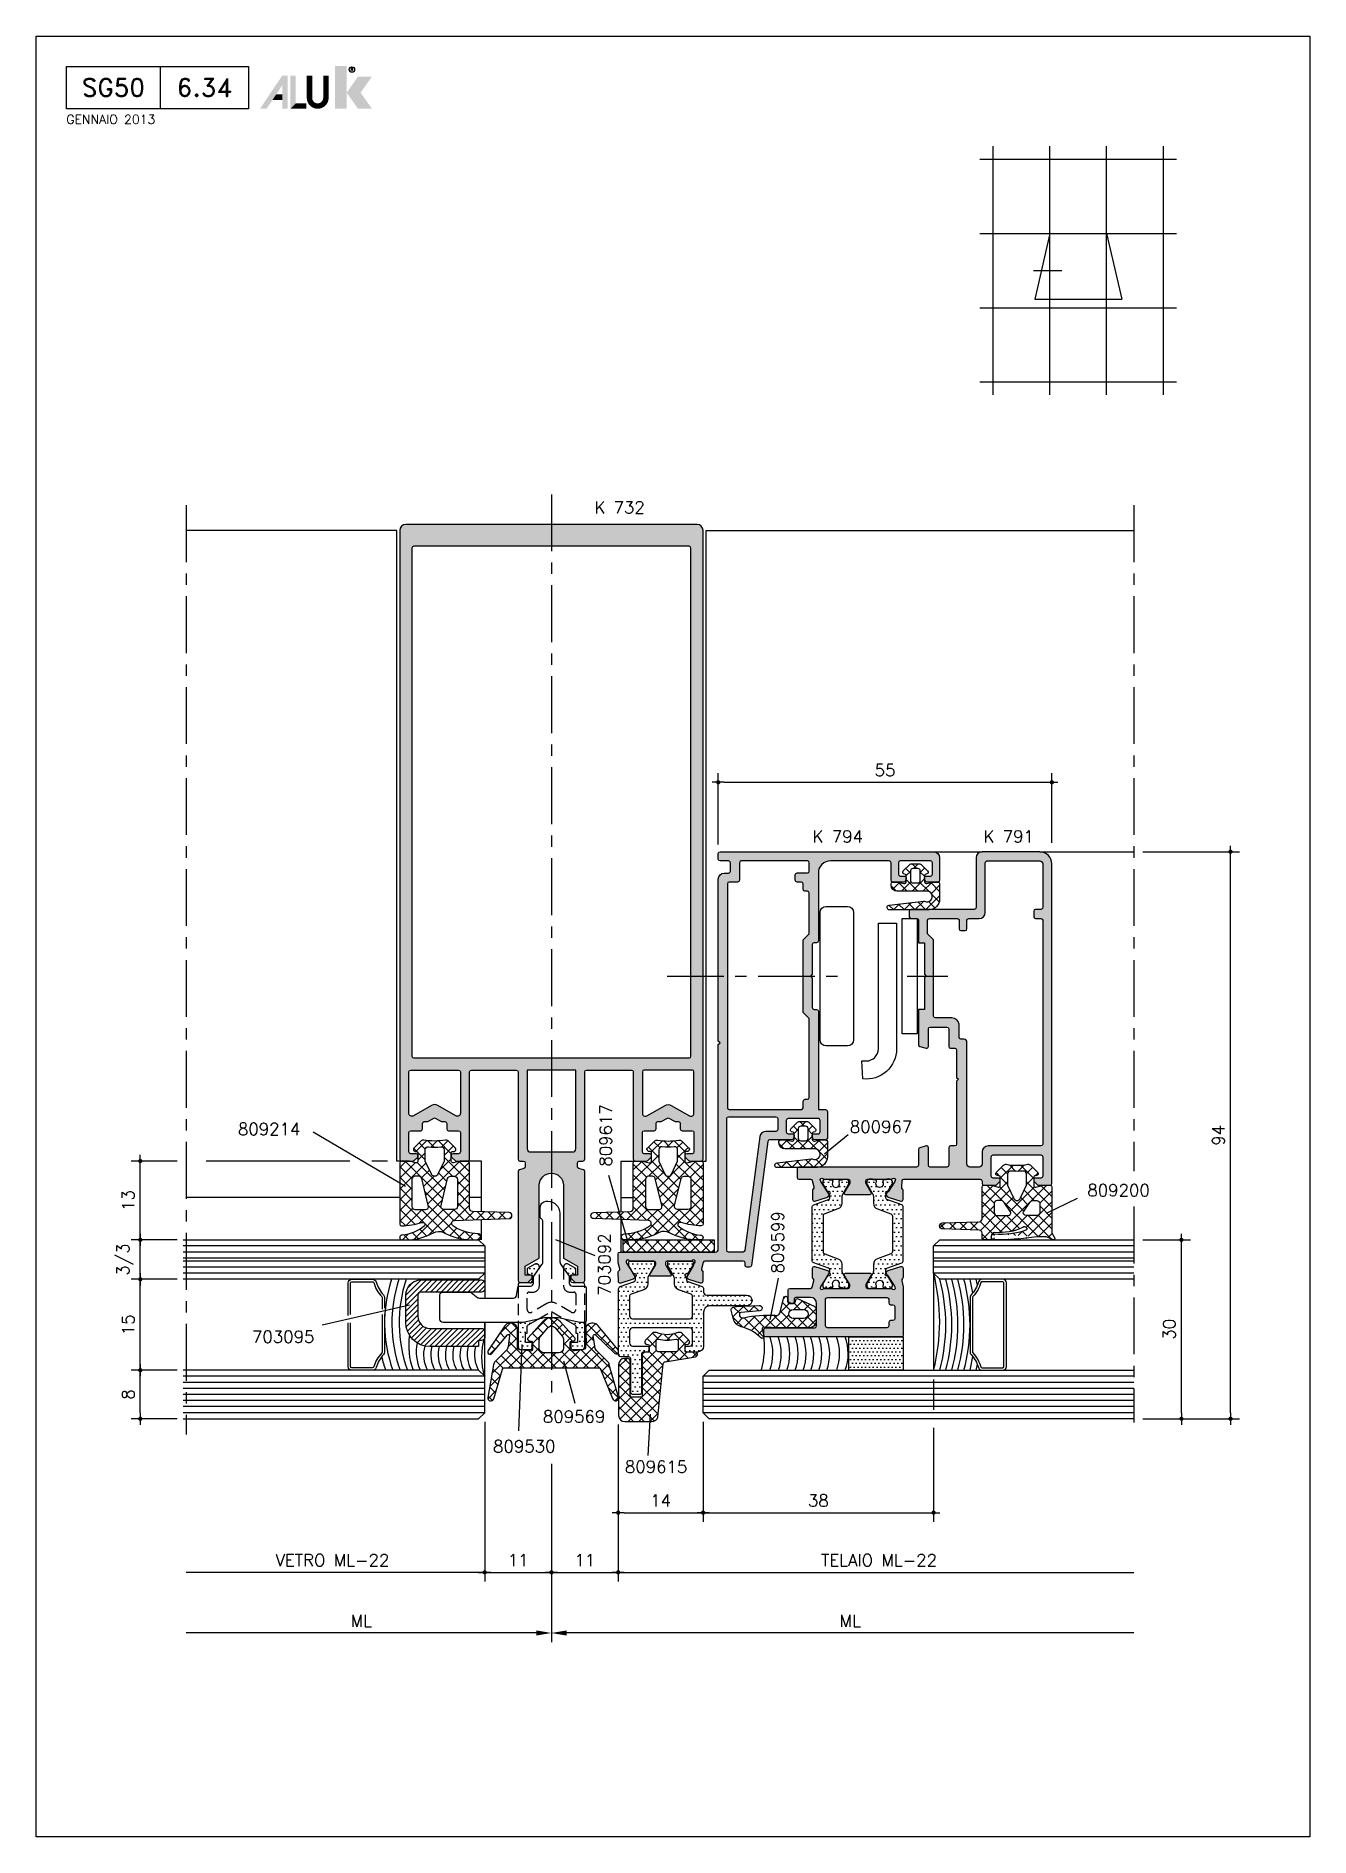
# Model space of a CAD drawing. Extents: x 0 to 1130, y -960 to 577.
# Drawn here: x 920 to 1130, y 0 to 297 of the extents above; entities that cross this region are included whole.
import ezdxf
from ezdxf.enums import TextEntityAlignment as Align

# ---------------------------------------------------------------- set-up
doc = ezdxf.new("R2010")
doc.units = 0
doc.header["$LTSCALE"] = 7.5
doc.header["$MEASUREMENT"] = 0
doc.linetypes.add('CENTER', pattern=[2, 1.25, -0.25, 0.25, -0.25])
doc.linetypes.add('HIDDEN', pattern=[0.375, 0.25, -0.125])
doc.layers.get('0').update_dxf_attribs({"linetype": 'CONTINUOUS'})
doc.layers.get('DEFPOINTS').update_dxf_attribs({"linetype": 'CONTINUOUS'})
for name, color, linetype in [('ACCESSORI', 200, 'CONTINUOUS'), ('ASSI', 1, 'CENTER'), ('FILL', 8, 'CONTINUOUS'), ('FINE', 7, 'CONTINUOUS'), ('GOMMA', 3, 'CONTINUOUS'), ('GROSSA', 4, 'CONTINUOUS'), ('MARCHIO', 7, 'CONTINUOUS'), ('NASC', 7, 'HIDDEN'), ('QUOTE', 254, 'CONTINUOUS'), ('TESTO', 2, 'CONTINUOUS'), ('TRATTEGGI', 140, 'CONTINUOUS'), ('VETRO', 6, 'CONTINUOUS')]:
    doc.layers.add(name, color=color, linetype=linetype)
doc.styles.add('RD', font='ROMAND.SHX', dxfattribs={"height": 3})
doc.styles.get("Standard").update_dxf_attribs({"font": 'romans.shx'})
doc.dimstyles.new('FRECCIA_1-1', dxfattribs={"dimtxt": 2, "dimasz": 2.5, "dimexe": 1.5, "dimexo": 1.5, "dimgap": 1, "dimtad": 3, "dimdsep": 46, "dimtxsty": 'Standard', "dimcen": 0, "dimclrt": 2, "dimaunit": 1, "dimadec": 0, "dimazin": 0, "dimtfac": 0.7, "dimtmove": 0, "dimatfit": 3, "dimfxl": 1, "dimtolj": 2, "dimarcsym": 0})
doc.dimstyles.new('SCALA_1-1$0', dxfattribs={"dimtxt": 2, "dimasz": 1, "dimexe": 1.5, "dimexo": 1.5, "dimgap": 1, "dimtad": 3, "dimdsep": 46, "dimtxsty": 'Standard', "dimblk1": 'PUNTO', "dimblk2": 'PUNTO', "dimsah": 1, "dimcen": 0.09, "dimclrt": 2, "dimadec": 0, "dimazin": 0, "dimtfac": 0.7, "dimtmove": 0, "dimatfit": 3, "dimldrblk": 'PUNTO', "dimfxl": 1, "dimtolj": 2, "dimarcsym": 0})
pattern_1 = [(45, (926.1322, -9e-07), (-0.8838835, 0.8838835), []), (135, (926.1322, -9e-07), (-0.8838835, -0.8838835), [])]
pattern_2 = [(0, (926.1322, -9e-07), (0.375, 0.75), [0, -0.75])]

msp = doc.modelspace()

# ---------------------------------------------------------------- texts
at = {"layer": 'TESTO'}
for s, p in [('K 732', (1012.031, 218.2565)), ('K 794', (1048.0071, 163.9993)), ('K 791', (1076.1805, 163.9993)), ('809214', (953.2863, 115.7481)), ('800967', (1054.1475, 116.1194)), ('809200', (1093.3103, 105.658)), ('703095', (955.6017, 81.4949)), ('809569', (1003.5525, 68.3398)), ('809530', (995.3434, 63.4293)), ('809615', (1017.0687, 60.0515))]:
    msp.add_text(s, height=2, dxfattribs=at).set_placement(p)
for s, p in [('809617', (1014.9121, 110.5541)), ('809599', (1043.2625, 92.9258)), ('703092', (1014.695, 89.262))]:
    msp.add_text(s, height=2, rotation=90, dxfattribs=at).set_placement(p)

# ---------------------------------------------------------------- blocks, each defined once
blk = doc.blocks.new('nms')
at = {"layer": 'MARCHIO'}
blk.add_line((20.5, -12), (20.5, -5), dxfattribs=at)
blk.add_lwpolyline([(35, -12), (5, -12), (5, -5), (35, -5)], close=True, dxfattribs=at)
at = {"layer": 'MARCHIO', "const_width": 0.894}
blk.add_lwpolyline([(47.78, -6.56), (47.78, -10.2, -1), (45.08, -10.2), (45.08, -6.56)], format="xyb", dxfattribs=at)
at = {"layer": 'MARCHIO'}
blk.add_circle((52.08, -5.53), 0.442, dxfattribs=at)
for points in [[(49.3, -4.96), (51.18, -4.96), (49.3, -12), (51.18, -12)], [(36.93, -12), (38, -12), (40.56, -6.56), (40.58, -8.14)], [(40.56, -6.56), (40.58, -8.14), (41.47, -6.56), (41.47, -12)], [(40.58, -12), (41.47, -12), (40.58, -8.14)], [(41.93, -6.56), (42.82, -6.56), (41.93, -12), (42.82, -11.11)], [(53.08, -6.68), (55.38, -6.68), (51.21, -9.34), (53.5, -9.34)], [(39.58, -9.63), (38.99, -10.53), (40.58, -9.63), (40.58, -10.53)], [(42.82, -11.11), (41.93, -12), (44.54, -11.11), (44.54, -12)], [(51.21, -9.34), (53.5, -9.34), (53.08, -12), (55.38, -12)]]:
    blk.add_solid(points, dxfattribs=at)
blk.add_text('R', height=0.444, dxfattribs=at).set_placement((52.08, -5.53), align=Align.MIDDLE)
at = {"layer": 'MARCHIO', "color": 2, "style": 'RD'}
for tag, p in [('SERIE', (12.75, -8.5)), ('PAG', (27.75, -8.5))]:
    blk.add_attdef(tag, text='', height=3, dxfattribs=at).set_placement(p, align=Align.MIDDLE)
at = {"layer": 'MARCHIO', "color": 2}
blk.add_attdef('REVISIONE', (5, -14.5), '', height=1.5, dxfattribs=at)
blk = doc.blocks.new('PUNTO')
blk.add_line((-1, 0), (1, 0))
at = {"const_width": 0.35}
blk.add_lwpolyline([(-0.175, 0, 1), (0.175, 0, 1)], format="xyb", close=True, dxfattribs=at)
blk = doc.blocks.new('*D54')
at = {"layer": 'DEFPOINTS', "color": 0, "transparency": 16777216}
for p in [(993.96, 69.97), (944.76, 66.35), (944.76, 43.64)]:
    blk.add_point(p, dxfattribs=at)
at = {"layer": 'QUOTE', "color": 0, "lineweight": -2, "transparency": 16777216}
for p, q in [((993.96, 68.47), (993.96, 42.14)), ((992.96, 43.64), (944.76, 43.64))]:
    blk.add_line(p, q, dxfattribs=at)
blk.add_blockref('PUNTO', (993.96, 43.64), dxfattribs=at)
at = {"layer": 'QUOTE', "color": 2, "transparency": 16777216, "insert": (968.86, 45.64), "char_height": 2, "attachment_point": 5}
blk.add_mtext('\\A2;VETRO ML-22', dxfattribs=at)
blk = doc.blocks.new('_None')
blk = doc.blocks.new('*D55')
at = {"layer": 'DEFPOINTS', "color": 0, "transparency": 16777216}
for p in [(1100.97, 68.35), (1004.96, 43.64), (1004.96, 33.64)]:
    blk.add_point(p, dxfattribs=at)
at = {"layer": 'QUOTE', "color": 0, "lineweight": -2, "transparency": 16777216}
for p, q in [((1004.96, 42.14), (1004.96, 32.14)), ((1100.97, 33.64), (1007.46, 33.64))]:
    blk.add_line(p, q, dxfattribs=at)
at = {"layer": 'QUOTE', "color": 0, "transparency": 16777216}
blk.add_solid([(1007.46, 34.06), (1007.46, 33.22), (1004.96, 33.64)], dxfattribs=at)
at = {"layer": 'QUOTE', "color": 2, "transparency": 16777216, "insert": (1054.21, 35.64), "char_height": 2, "attachment_point": 5}
blk.add_mtext('\\A2;ML', dxfattribs=at)
blk = doc.blocks.new('*D56')
at = {"layer": 'DEFPOINTS', "color": 0, "transparency": 16777216}
for p in [(944.76, 66.35), (1004.96, 43.64), (944.76, 33.64)]:
    blk.add_point(p, dxfattribs=at)
at = {"layer": 'QUOTE', "color": 0, "lineweight": -2, "transparency": 16777216}
for p, q in [((1004.96, 42.14), (1004.96, 32.14)), ((1002.46, 33.64), (944.76, 33.64))]:
    blk.add_line(p, q, dxfattribs=at)
at = {"layer": 'QUOTE', "color": 0, "transparency": 16777216}
blk.add_solid([(1002.46, 34.06), (1002.46, 33.22), (1004.96, 33.64)], dxfattribs=at)
at = {"layer": 'QUOTE', "color": 2, "transparency": 16777216, "insert": (973.61, 35.64), "char_height": 2, "attachment_point": 5}
blk.add_mtext('\\A2;ML', dxfattribs=at)
blk = doc.blocks.new('*D42')
at = {"layer": 'DEFPOINTS', "color": 0, "transparency": 16777216}
for p in [(1087.46, 173.93), (1032.46, 162.17), (1087.46, 162.47)]:
    blk.add_point(p, dxfattribs=at)
at = {"layer": 'QUOTE', "color": 0, "lineweight": -2, "transparency": 16777216}
for p, q in [((1032.46, 163.67), (1032.46, 175.43)), ((1087.46, 163.97), (1087.46, 175.43)), ((1033.46, 173.93), (1086.46, 173.93))]:
    blk.add_line(p, q, dxfattribs=at)
at = {"layer": 'QUOTE', "color": 0, "lineweight": -2, "transparency": 16777216, "rotation": 180}
blk.add_blockref('PUNTO', (1032.46, 173.93), dxfattribs=at)
at = {"layer": 'QUOTE', "color": 0, "lineweight": -2, "transparency": 16777216}
blk.add_blockref('PUNTO', (1087.46, 173.93), dxfattribs=at)
at = {"layer": 'QUOTE', "color": 2, "transparency": 16777216, "insert": (1059.96, 175.93), "char_height": 2, "attachment_point": 5}
blk.add_mtext('\\A2;55', dxfattribs=at)
blk = doc.blocks.new('*D43')
at = {"layer": 'DEFPOINTS', "color": 0, "transparency": 16777216}
for p in [(937.19, 76.97), (944.76, 76.97), (944.76, 68.97)]:
    blk.add_point(p, dxfattribs=at)
at = {"layer": 'QUOTE', "color": 0, "lineweight": -2, "transparency": 16777216}
for p, q in [((943.26, 76.97), (935.69, 76.97)), ((937.19, 69.97), (937.19, 75.97)), ((943.26, 68.97), (935.69, 68.97))]:
    blk.add_line(p, q, dxfattribs=at)
for p, rotation in [((937.19, 76.97), 90), ((937.19, 68.97), 270)]:
    blk.add_blockref('PUNTO', p, dxfattribs=dict(at, rotation=rotation))
at = {"layer": 'QUOTE', "color": 2, "transparency": 16777216, "insert": (935.19, 72.97), "char_height": 2, "attachment_point": 5, "rotation": 90}
blk.add_mtext('\\A2;8', dxfattribs=at)
blk = doc.blocks.new('*D44')
at = {"layer": 'DEFPOINTS', "color": 0, "transparency": 16777216}
for p in [(937.19, 91.97), (944.76, 91.97), (944.76, 76.97)]:
    blk.add_point(p, dxfattribs=at)
at = {"layer": 'QUOTE', "color": 0, "lineweight": -2, "transparency": 16777216}
for p, q in [((943.26, 91.97), (935.69, 91.97)), ((937.19, 77.97), (937.19, 90.97)), ((943.26, 76.97), (935.69, 76.97))]:
    blk.add_line(p, q, dxfattribs=at)
for p, rotation in [((937.19, 91.97), 90), ((937.19, 76.97), 270)]:
    blk.add_blockref('PUNTO', p, dxfattribs=dict(at, rotation=rotation))
at = {"layer": 'QUOTE', "color": 2, "transparency": 16777216, "insert": (935.19, 84.47), "char_height": 2, "attachment_point": 5, "rotation": 90}
blk.add_mtext('\\A2;15', dxfattribs=at)
blk = doc.blocks.new('*D45')
at = {"layer": 'DEFPOINTS', "color": 0, "transparency": 16777216}
for p in [(937.19, 98.47), (944.76, 98.47), (944.76, 91.97)]:
    blk.add_point(p, dxfattribs=at)
at = {"layer": 'QUOTE', "color": 0, "lineweight": -2, "transparency": 16777216}
for p, q in [((943.26, 98.47), (935.69, 98.47)), ((937.19, 92.97), (937.19, 97.47)), ((943.26, 91.97), (935.69, 91.97))]:
    blk.add_line(p, q, dxfattribs=at)
for p, rotation in [((937.19, 98.47), 90), ((937.19, 91.97), 270)]:
    blk.add_blockref('PUNTO', p, dxfattribs=dict(at, rotation=rotation))
at = {"layer": 'QUOTE', "color": 2, "transparency": 16777216, "insert": (934.67, 95.22), "char_height": 2, "attachment_point": 5, "rotation": 90}
blk.add_mtext('\\A2;3/3', dxfattribs=at)
blk = doc.blocks.new('*D46')
at = {"layer": 'DEFPOINTS', "color": 0, "transparency": 16777216}
for p in [(937.19, 111.47), (944.76, 111.47), (944.76, 98.47)]:
    blk.add_point(p, dxfattribs=at)
at = {"layer": 'QUOTE', "color": 0, "lineweight": -2, "transparency": 16777216}
for p, q in [((943.26, 111.47), (935.69, 111.47)), ((937.19, 99.47), (937.19, 110.47)), ((943.26, 98.47), (935.69, 98.47))]:
    blk.add_line(p, q, dxfattribs=at)
for p, rotation in [((937.19, 111.47), 90), ((937.19, 98.47), 270)]:
    blk.add_blockref('PUNTO', p, dxfattribs=dict(at, rotation=rotation))
at = {"layer": 'QUOTE', "color": 2, "transparency": 16777216, "insert": (935.19, 104.97), "char_height": 2, "attachment_point": 5, "rotation": 90}
blk.add_mtext('\\A2;13', dxfattribs=at)
blk = doc.blocks.new('*D47')
at = {"layer": 'DEFPOINTS', "color": 0, "transparency": 16777216}
for p in [(1100.97, 98.47), (1108.81, 98.47), (1100.97, 68.97)]:
    blk.add_point(p, dxfattribs=at)
at = {"layer": 'QUOTE', "color": 0, "lineweight": -2, "transparency": 16777216}
for p, q in [((1102.47, 98.47), (1110.31, 98.47)), ((1108.81, 69.97), (1108.81, 97.47)), ((1102.47, 68.97), (1110.31, 68.97))]:
    blk.add_line(p, q, dxfattribs=at)
for p, rotation in [((1108.81, 98.47), 90), ((1108.81, 68.97), 270)]:
    blk.add_blockref('PUNTO', p, dxfattribs=dict(at, rotation=rotation))
at = {"layer": 'QUOTE', "color": 2, "transparency": 16777216, "insert": (1106.81, 83.72), "char_height": 2, "attachment_point": 5, "rotation": 90}
blk.add_mtext('\\A2;30', dxfattribs=at)
blk = doc.blocks.new('*D48')
at = {"layer": 'DEFPOINTS', "color": 0, "transparency": 16777216}
for p in [(1100.97, 162.47), (1116.9, 162.47), (1100.97, 68.97)]:
    blk.add_point(p, dxfattribs=at)
at = {"layer": 'QUOTE', "color": 0, "lineweight": -2, "transparency": 16777216}
for p, q in [((1102.47, 162.47), (1118.4, 162.47)), ((1116.9, 69.97), (1116.9, 161.47)), ((1102.47, 68.97), (1118.4, 68.97))]:
    blk.add_line(p, q, dxfattribs=at)
for p, rotation in [((1116.9, 162.47), 90), ((1116.9, 68.97), 270)]:
    blk.add_blockref('PUNTO', p, dxfattribs=dict(at, rotation=rotation))
at = {"layer": 'QUOTE', "color": 2, "transparency": 16777216, "insert": (1114.9, 115.72), "char_height": 2, "attachment_point": 5, "rotation": 90}
blk.add_mtext('\\A2;94', dxfattribs=at)
blk = doc.blocks.new('*D49')
at = {"layer": 'DEFPOINTS', "color": 0, "transparency": 16777216}
for p in [(1015.96, 69.51), (1029.96, 69.97), (1029.96, 53.48)]:
    blk.add_point(p, dxfattribs=at)
at = {"layer": 'QUOTE', "color": 0, "lineweight": -2, "transparency": 16777216}
for p, q in [((1029.96, 68.47), (1029.96, 51.98)), ((1015.96, 68.01), (1015.96, 51.98)), ((1016.96, 53.48), (1028.96, 53.48))]:
    blk.add_line(p, q, dxfattribs=at)
at = {"layer": 'QUOTE', "color": 0, "lineweight": -2, "transparency": 16777216, "rotation": 180}
blk.add_blockref('PUNTO', (1015.96, 53.48), dxfattribs=at)
at = {"layer": 'QUOTE', "color": 0, "lineweight": -2, "transparency": 16777216}
blk.add_blockref('PUNTO', (1029.96, 53.48), dxfattribs=at)
at = {"layer": 'QUOTE', "color": 2, "transparency": 16777216, "insert": (1022.96, 55.48), "char_height": 2, "attachment_point": 5}
blk.add_mtext('\\A2;14', dxfattribs=at)
blk = doc.blocks.new('*D50')
at = {"layer": 'DEFPOINTS', "color": 0, "transparency": 16777216}
for p in [(1029.96, 69.97), (1067.96, 68.97), (1067.96, 53.48)]:
    blk.add_point(p, dxfattribs=at)
at = {"layer": 'QUOTE', "color": 0, "lineweight": -2, "transparency": 16777216}
for p, q in [((1029.96, 68.47), (1029.96, 51.98)), ((1067.96, 67.47), (1067.96, 51.98)), ((1030.96, 53.48), (1066.96, 53.48))]:
    blk.add_line(p, q, dxfattribs=at)
at = {"layer": 'QUOTE', "color": 0, "lineweight": -2, "transparency": 16777216, "rotation": 180}
blk.add_blockref('PUNTO', (1029.96, 53.48), dxfattribs=at)
at = {"layer": 'QUOTE', "color": 0, "lineweight": -2, "transparency": 16777216}
blk.add_blockref('PUNTO', (1067.96, 53.48), dxfattribs=at)
at = {"layer": 'QUOTE', "color": 2, "transparency": 16777216, "insert": (1048.96, 55.48), "char_height": 2, "attachment_point": 5}
blk.add_mtext('\\A2;38', dxfattribs=at)
blk = doc.blocks.new('*D51')
at = {"layer": 'DEFPOINTS', "color": 0, "transparency": 16777216}
for p in [(993.96, 69.97), (1004.96, 63.06), (1004.96, 43.64)]:
    blk.add_point(p, dxfattribs=at)
at = {"layer": 'QUOTE', "color": 0, "lineweight": -2, "transparency": 16777216}
for p, q in [((993.96, 68.47), (993.96, 42.14)), ((1004.96, 61.56), (1004.96, 42.14)), ((994.96, 43.64), (1003.96, 43.64))]:
    blk.add_line(p, q, dxfattribs=at)
at = {"layer": 'QUOTE', "color": 0, "lineweight": -2, "transparency": 16777216, "rotation": 180}
blk.add_blockref('PUNTO', (993.96, 43.64), dxfattribs=at)
at = {"layer": 'QUOTE', "color": 0, "lineweight": -2, "transparency": 16777216}
blk.add_blockref('PUNTO', (1004.96, 43.64), dxfattribs=at)
at = {"layer": 'QUOTE', "color": 2, "transparency": 16777216, "insert": (999.46, 45.64), "char_height": 2, "attachment_point": 5}
blk.add_mtext('\\A2;11', dxfattribs=at)
blk = doc.blocks.new('*D52')
at = {"layer": 'DEFPOINTS', "color": 0, "transparency": 16777216}
for p in [(1015.96, 69.51), (1004.96, 63.06), (1015.96, 43.64)]:
    blk.add_point(p, dxfattribs=at)
at = {"layer": 'QUOTE', "color": 0, "lineweight": -2, "transparency": 16777216}
for p, q in [((1015.96, 68.01), (1015.96, 42.14)), ((1004.96, 61.56), (1004.96, 42.14)), ((1005.96, 43.64), (1014.96, 43.64))]:
    blk.add_line(p, q, dxfattribs=at)
at = {"layer": 'QUOTE', "color": 0, "lineweight": -2, "transparency": 16777216, "rotation": 180}
blk.add_blockref('PUNTO', (1004.96, 43.64), dxfattribs=at)
at = {"layer": 'QUOTE', "color": 0, "lineweight": -2, "transparency": 16777216}
blk.add_blockref('PUNTO', (1015.96, 43.64), dxfattribs=at)
at = {"layer": 'QUOTE', "color": 2, "transparency": 16777216, "insert": (1010.46, 45.64), "char_height": 2, "attachment_point": 5}
blk.add_mtext('\\A2;11', dxfattribs=at)
blk = doc.blocks.new('*D53')
at = {"layer": 'DEFPOINTS', "color": 0, "transparency": 16777216}
for p in [(1015.96, 69.51), (1100.97, 68.35), (1100.97, 43.64)]:
    blk.add_point(p, dxfattribs=at)
at = {"layer": 'QUOTE', "color": 0, "lineweight": -2, "transparency": 16777216}
for p, q in [((1015.96, 68.01), (1015.96, 42.14)), ((1016.96, 43.64), (1100.97, 43.64))]:
    blk.add_line(p, q, dxfattribs=at)
at = {"layer": 'QUOTE', "color": 0, "lineweight": -2, "transparency": 16777216, "rotation": 180}
blk.add_blockref('PUNTO', (1015.96, 43.64), dxfattribs=at)
at = {"layer": 'QUOTE', "color": 2, "transparency": 16777216, "insert": (1058.96, 45.64), "char_height": 2, "attachment_point": 5}
blk.add_mtext('\\A2;TELAIO{\\Fromans.shx|c1; ML-2}2', dxfattribs=at)

# ---------------------------------------------------------------- dimensions: what is measured, and where the dimension line sits
at = {"layer": 'QUOTE'}
for base, p1, p2, picture, middle in [((1087.4579, 173.9336), (1032.4579, 162.1702), (1087.4579, 162.4702), '*D42', (1059.9579, 175.9336)), ((1004.9579, 43.6386), (993.9579, 69.9675), (1004.9579, 63.0567), '*D51', (999.4579, 45.6386)), ((1015.9559, 43.6386), (1004.9579, 63.0567), (1015.9559, 69.5118), '*D52', (1010.4569, 45.6386)), ((1029.9561, 53.483), (1015.9559, 69.5118), (1029.9561, 69.9675), '*D49', (1022.956, 55.483)), ((1067.9609, 53.483), (1029.9561, 69.9675), (1067.9609, 68.9675), '*D50', (1048.9585, 55.483))]:
    dim = msp.add_linear_dim(base=base, p1=p1, p2=p2, dimstyle='SCALA_1-1$0', dxfattribs=at)
    dim.commit()
    dim.dimension.update_dxf_attribs({"geometry": picture, "text_midpoint": middle})
for base, p1, p2, picture, middle in [((1116.8967, 162.4702), (1100.9662, 68.9675), (1100.9662, 162.4702), '*D48', (1114.8967, 115.7189)), ((1108.8142838212, 98.4674926051), (1100.9662255466, 68.9674926051), (1100.9662255466, 98.4674926051), '*D47', (1106.8142838212, 83.7174926051)), ((937.1889, 91.9675), (944.7579, 76.9675), (944.7579, 91.9675), '*D44', (935.1889, 84.4675))]:
    dim = msp.add_linear_dim(base=base, p1=p1, p2=p2, angle=90, dimstyle='SCALA_1-1$0', override={"dimdec": 0}, dxfattribs=at)
    dim.commit()
    dim.dimension.update_dxf_attribs({"geometry": picture, "text_midpoint": middle})
for base, p1, p2, picture, middle in [((937.1889, 111.4675), (944.7579, 98.4675), (944.7579, 111.4675), '*D46', (935.1889, 104.9675)), ((937.1889, 76.9675), (944.7579, 68.9675), (944.7579, 76.9675), '*D43', (935.1889, 72.9675))]:
    dim = msp.add_linear_dim(base=base, p1=p1, p2=p2, angle=90, dimstyle='SCALA_1-1$0', dxfattribs=at)
    dim.commit()
    dim.dimension.update_dxf_attribs({"geometry": picture, "text_midpoint": middle})
dim = msp.add_linear_dim(base=(937.1889, 98.4675), p1=(944.7579, 91.9675), p2=(944.7579, 98.4675), angle=90, text='3/3', dimstyle='SCALA_1-1$0', dxfattribs=at)
dim.commit()
dim.dimension.update_dxf_attribs({"geometry": '*D45', "text_midpoint": (937.1889, 95.2175), "dimtype": 160})
for base, p1, p2, text, dimstyle, override, picture, middle in [((944.7579, 43.6386), (993.9579, 69.9675), (944.7579, 66.3513), 'VETRO ML-22', 'SCALA_1-1$0', {"dimblk2": 'None', "dimse2": 1}, '*D54', (968.8579, 45.6386)), ((1004.9579, 33.6386), (1100.9662, 68.3533), (1004.9579, 43.6386), 'ML', 'FRECCIA_1-1', {"dimblk1": 'None', "dimsah": 1, "dimse1": 1}, '*D55', (1054.2121, 35.6386)), ((1100.9662, 43.6386), (1015.9559, 69.5118), (1100.9662, 68.3533), 'TELAIO{\\Fromans.shx|c1; ML-2}2', 'SCALA_1-1$0', {"dimblk2": 'None', "dimse2": 1}, '*D53', (1058.961, 45.6386)), ((944.7579, 33.6386), (1004.9579, 43.6386), (944.7579, 66.3513), 'ML', 'FRECCIA_1-1', {"dimblk2": 'None', "dimsah": 1, "dimse2": 1}, '*D56', (973.6079, 35.6386))]:
    dim = msp.add_linear_dim(base=base, p1=p1, p2=p2, text=text, dimstyle=dimstyle, override=override, dxfattribs=at)
    dim.commit()
    dim.dimension.update_dxf_attribs({"geometry": picture, "text_midpoint": middle})

# ---------------------------------------------------------------- hatches: boundary and pattern name
at = {"layer": 'FILL'}
h = msp.add_hatch(color=253, dxfattribs=at)
edge = h.paths.add_edge_path(flags=16)
edge.add_arc((982.2579, 212.5675), 0.3, 90, 180)
edge.add_line((981.9579, 212.5675), (981.9579, 128.7675))
edge.add_arc((982.2579, 128.7675), 0.3, 180, 270)
edge.add_line((982.2579, 128.4675), (1027.6579, 128.4675))
edge.add_arc((1027.6579, 128.7675), 0.3, 270, 360)
edge.add_line((1027.9579, 128.7675), (1027.9579, 212.5675))
edge.add_arc((1027.6579, 212.5675), 0.3, 0, 90)
edge.add_line((1027.6579, 212.8675), (982.2579, 212.8675))
edge = h.paths.add_edge_path()
edge.add_line((989.6579, 112.6675), (988.7579, 112.6675))
edge.add_arc((988.7579, 112.3675), 0.3, 90, 180)
edge.add_line((988.4579, 112.3675), (988.4579, 112.2918))
edge.add_arc((988.7579, 112.2918), 0.3, 180, 225)
edge.add_line((988.5457, 112.0796), (989.07, 111.5554))
edge.add_arc((989.2821, 111.7675), 0.3, 225, 270)
edge.add_line((989.2821, 111.4675), (991.1579, 111.4675))
edge.add_arc((991.1579, 111.7675), 0.3, 270, 360)
edge.add_line((991.4579, 111.7675), (991.4579, 126.1675))
edge.add_arc((991.7579, 126.1675), 0.3, 90, 180, ccw=False)
edge.add_line((991.7579, 126.4675), (999.1579, 126.4675))
edge.add_arc((999.1579, 126.1675), 0.3, 0, 90, ccw=False)
edge.add_line((999.4579, 126.1675), (999.4579, 111.7675))
edge.add_arc((999.7579, 111.7675), 0.3, 180, 270)
edge.add_line((999.7579, 111.4675), (1000.3579, 111.4675))
edge.add_arc((1000.3579, 111.1675), 0.3, 0, 90, ccw=False)
edge.add_line((1000.6579, 111.1675), (1000.6579, 110.5192))
edge.add_arc((1000.3579, 110.5192), 0.3, -75, 0, ccw=False)
edge.add_line((1000.4355, 110.2295), (999.6802, 110.0271))
edge.add_arc((999.7579, 109.7373), 0.3, 105, 180)
edge.add_line((999.4579, 109.7373), (999.4579, 91.7675))
edge.add_arc((999.7579, 91.7675), 0.3, 180, 270)
edge.add_line((999.7579, 91.4675), (1001.0579, 91.4675))
edge.add_line((1001.0579, 91.4675), (1001.7579, 92.1675))
edge.add_line((1001.7579, 92.1675), (1001.7579, 92.6675))
edge.add_line((1001.7579, 92.6675), (1000.6579, 92.6675))
edge.add_line((1000.6579, 92.6675), (1000.6579, 94.1396))
edge.add_line((1000.6579, 94.1396), (1002.9579, 95.4675))
edge.add_line((1002.9579, 95.4675), (1002.9579, 107.4675))
edge.add_arc((1004.9579, 107.4675), 2, 0, 180, ccw=False)
edge.add_line((1006.9579, 107.4675), (1006.9579, 95.4675))
edge.add_line((1006.9579, 95.4675), (1009.2579, 94.1396))
edge.add_line((1009.2579, 94.1396), (1009.2579, 92.6675))
edge.add_line((1009.2579, 92.6675), (1008.1579, 92.6675))
edge.add_line((1008.1579, 92.6675), (1008.1579, 92.1675))
edge.add_line((1008.1579, 92.1675), (1008.8579, 91.4675))
edge.add_line((1008.8579, 91.4675), (1010.1579, 91.4675))
edge.add_arc((1010.1579, 91.7675), 0.3, 270, 360)
edge.add_line((1010.4579, 91.7675), (1010.4579, 109.7373))
edge.add_arc((1010.1579, 109.7373), 0.3, 360, 435)
edge.add_line((1010.2355, 110.0271), (1009.4802, 110.2295))
edge.add_arc((1009.5579, 110.5192), 0.3, 180, 255, ccw=False)
edge.add_line((1009.2579, 110.5192), (1009.2579, 110.6675))
edge.add_line((1009.2579, 110.6675), (1009.2579, 111.1675))
edge.add_arc((1009.5579, 111.1675), 0.3, 90, 180, ccw=False)
edge.add_line((1009.5579, 111.4675), (1010.1579, 111.4675))
edge.add_arc((1010.1579, 111.7675), 0.3, 270, 360)
edge.add_line((1010.4579, 111.7675), (1010.4579, 126.1675))
edge.add_arc((1010.7579, 126.1675), 0.3, 90, 180, ccw=False)
edge.add_line((1010.7579, 126.4675), (1018.1579, 126.4675))
edge.add_arc((1018.1579, 126.1675), 0.3, 0, 90, ccw=False)
edge.add_line((1018.4579, 126.1675), (1018.4579, 111.7675))
edge.add_arc((1018.7579, 111.7675), 0.3, 180, 270)
edge.add_line((1018.7579, 111.4675), (1020.6336, 111.4675))
edge.add_arc((1020.6336, 111.7675), 0.3, 270, 315)
edge.add_line((1020.8457, 111.5554), (1021.37, 112.0796))
edge.add_arc((1021.1579, 112.2918), 0.3, 315, 360)
edge.add_line((1021.4579, 112.2918), (1021.4579, 112.3675))
edge.add_arc((1021.1579, 112.3675), 0.3, 0, 90)
edge.add_line((1021.1579, 112.6675), (1020.2579, 112.6675))
edge.add_arc((1020.2579, 112.9675), 0.3, 180, 270, ccw=False)
edge.add_line((1019.9579, 112.9675), (1019.9579, 116.1675))
edge.add_arc((1020.2579, 116.1675), 0.3, 90, 180, ccw=False)
edge.add_line((1020.2579, 116.4675), (1021.9079, 116.4675))
edge.add_arc((1021.9079, 116.7675), 0.3, 270, 360)
edge.add_line((1022.2079, 116.7675), (1022.2079, 117.6675))
edge.add_arc((1022.5079, 117.6675), 0.3, 90, 180, ccw=False)
edge.add_line((1022.5079, 117.9675), (1023.0739, 117.9675))
edge.add_line((1023.0739, 117.9675), (1024.2079, 118.6222))
edge.add_line((1024.2079, 118.6222), (1025.3419, 117.9675))
edge.add_line((1025.3419, 117.9675), (1025.9079, 117.9675))
edge.add_arc((1025.9079, 117.6675), 0.3, 0, 90, ccw=False)
edge.add_line((1026.2079, 117.6675), (1026.2079, 116.7675))
edge.add_arc((1026.5079, 116.7675), 0.3, 180, 270)
edge.add_line((1026.5079, 116.4675), (1028.1579, 116.4675))
edge.add_arc((1028.1579, 116.1675), 0.3, 0, 90, ccw=False)
edge.add_line((1028.4579, 116.1675), (1028.4579, 112.9675))
edge.add_arc((1028.1579, 112.9675), 0.3, 270, 360, ccw=False)
edge.add_line((1028.1579, 112.6675), (1027.2579, 112.6675))
edge.add_arc((1027.2579, 112.3675), 0.3, 90, 180)
edge.add_line((1026.9579, 112.3675), (1026.9579, 112.2918))
edge.add_arc((1027.2579, 112.2918), 0.3, 180, 225)
edge.add_line((1027.0457, 112.0796), (1027.57, 111.5554))
edge.add_arc((1027.7821, 111.7675), 0.3, 225, 270)
edge.add_line((1027.7821, 111.4675), (1029.6579, 111.4675))
edge.add_arc((1029.6579, 111.7675), 0.3, 270, 360)
edge.add_line((1029.9579, 111.7675), (1029.9579, 215.4675))
edge.add_arc((1028.9579, 215.4675), 1, 0, 90)
edge.add_line((1028.9579, 216.4675), (980.9579, 216.4675))
edge.add_arc((980.9579, 215.4675), 1, 90, 180)
edge.add_line((979.9579, 215.4675), (979.9579, 111.7675))
edge.add_arc((980.2579, 111.7675), 0.3, 180, 270)
edge.add_line((980.2579, 111.4675), (982.1336, 111.4675))
edge.add_arc((982.1336, 111.7675), 0.3, 270, 315)
edge.add_line((982.3457, 111.5554), (982.87, 112.0796))
edge.add_arc((982.6579, 112.2918), 0.3, 315, 360)
edge.add_line((982.9579, 112.2918), (982.9579, 112.3675))
edge.add_arc((982.6579, 112.3675), 0.3, 0, 90)
edge.add_line((982.6579, 112.6675), (981.7579, 112.6675))
edge.add_arc((981.7579, 112.9675), 0.3, 180, 270, ccw=False)
edge.add_line((981.4579, 112.9675), (981.4579, 116.1675))
edge.add_arc((981.7579, 116.1675), 0.3, 90, 180, ccw=False)
edge.add_line((981.7579, 116.4675), (983.4079, 116.4675))
edge.add_arc((983.4079, 116.7675), 0.3, 270, 360)
edge.add_line((983.7079, 116.7675), (983.7079, 117.6675))
edge.add_arc((984.0079, 117.6675), 0.3, 90, 180, ccw=False)
edge.add_line((984.0079, 117.9675), (984.5739, 117.9675))
edge.add_line((984.5739, 117.9675), (985.7079, 118.6222))
edge.add_line((985.7079, 118.6222), (986.8419, 117.9675))
edge.add_line((986.8419, 117.9675), (987.4079, 117.9675))
edge.add_arc((987.4079, 117.6675), 0.3, 0, 90, ccw=False)
edge.add_line((987.7079, 117.6675), (987.7079, 116.7675))
edge.add_arc((988.0079, 116.7675), 0.3, 180, 270)
edge.add_line((988.0079, 116.4675), (989.6579, 116.4675))
edge.add_arc((989.6579, 116.1675), 0.3, 0, 90, ccw=False)
edge.add_line((989.9579, 116.1675), (989.9579, 112.9675))
edge.add_arc((989.6579, 112.9675), 0.3, -90, 0, ccw=False)
edge = h.paths.add_edge_path(flags=16)
edge.add_line((981.4579, 119.3439), (981.4579, 126.1675))
edge.add_arc((981.7579, 126.1675), 0.3, 90, 180, ccw=False)
edge.add_line((981.7579, 126.4675), (989.6579, 126.4675))
edge.add_arc((989.6579, 126.1675), 0.3, 0, 90, ccw=False)
edge.add_line((989.9579, 126.1675), (989.9579, 119.3439))
edge.add_arc((989.4579, 119.3439), 0.5, -120, 0, ccw=False)
edge.add_line((989.2079, 118.9109), (986.2079, 120.6429))
edge.add_arc((985.7079, 119.7769), 1, 60, 120)
edge.add_line((985.2079, 120.6429), (982.2079, 118.9109))
edge.add_arc((981.9579, 119.3439), 0.5, 180, 300, ccw=False)
edge = h.paths.add_edge_path(flags=16)
edge.add_line((1008.9579, 113.4675), (1008.9579, 126.4675))
edge.add_line((1008.9579, 126.4675), (1000.9579, 126.4675))
edge.add_line((1000.9579, 126.4675), (1000.9579, 113.4675))
edge.add_arc((1001.4579, 113.4675), 0.5, 180, 270)
edge.add_line((1001.4579, 112.9675), (1008.4579, 112.9675))
edge.add_arc((1008.4579, 113.4675), 0.5, 270, 360)
edge = h.paths.add_edge_path(flags=16)
edge.add_arc((1024.2079, 119.7769), 1, 60, 120, ccw=False)
edge.add_line((1024.7079, 120.6429), (1027.7079, 118.9109))
edge.add_arc((1027.9579, 119.3439), 0.5, 240, 360)
edge.add_line((1028.4579, 119.3439), (1028.4579, 126.1675))
edge.add_arc((1028.1579, 126.1675), 0.3, 0, 90)
edge.add_line((1028.1579, 126.4675), (1020.2579, 126.4675))
edge.add_arc((1020.2579, 126.1675), 0.3, 90, 180)
edge.add_line((1019.9579, 126.1675), (1019.9579, 119.3439))
edge.add_arc((1020.4579, 119.3439), 0.5, 180, 300)
edge.add_line((1020.7079, 118.9109), (1023.7079, 120.6429))
h = msp.add_hatch(color=253, dxfattribs=at)
edge = h.paths.add_edge_path(flags=16)
edge.add_line((1047.1579, 155.9678), (1046.7579, 155.9678))
edge.add_arc((1046.7579, 156.2678), 0.3, 180, 270, ccw=False)
edge.add_line((1046.4579, 156.2678), (1046.4579, 157.1678))
edge.add_arc((1046.1579, 157.1678), 0.3, 0, 90)
edge.add_line((1046.1579, 157.4678), (1045.4579, 157.4678))
edge.add_arc((1045.4579, 157.7678), 0.3, 180, 270, ccw=False)
edge.add_line((1045.1579, 157.7678), (1045.1579, 158.6828))
edge.add_arc((1045.4579, 158.6828), 0.3, 90, 180, ccw=False)
edge.add_line((1045.4579, 158.9828), (1047.1579, 158.9828))
edge.add_arc((1047.1579, 159.2828), 0.3, 270, 360)
edge.add_line((1047.4579, 159.2828), (1047.4579, 160.6702))
edge.add_arc((1047.1579, 160.6702), 0.3, 0, 90)
edge.add_line((1047.1579, 160.9702), (1036.2579, 160.9702))
edge.add_arc((1036.2579, 160.6702), 0.3, 90, 180)
edge.add_line((1035.9579, 160.6702), (1035.9579, 157.7678))
edge.add_arc((1035.6579, 157.7678), 0.3, 270, 360, ccw=False)
edge.add_line((1035.6579, 157.4678), (1034.2579, 157.4678))
edge.add_arc((1034.2579, 157.1678), 0.3, 90, 180)
edge.add_line((1033.9579, 157.1678), (1033.9579, 120.2678))
edge.add_arc((1034.2579, 120.2678), 0.3, 180, 270)
edge.add_line((1034.2579, 119.9678), (1046.1579, 119.9678))
edge.add_arc((1046.1579, 120.2678), 0.3, 270, 360)
edge.add_line((1046.4579, 120.2678), (1046.4579, 121.3678))
edge.add_arc((1046.7579, 121.3678), 0.3, 90, 180, ccw=False)
edge.add_line((1046.7579, 121.6678), (1047.1579, 121.6678))
edge.add_arc((1047.1579, 121.9678), 0.3, 270, 360)
edge.add_line((1047.4579, 121.9678), (1047.4579, 134.974))
edge.add_line((1047.4579, 134.974), (1046.4579, 135.974))
edge.add_line((1046.4579, 135.974), (1046.4579, 147.961))
edge.add_line((1046.4579, 147.961), (1047.4579, 148.961))
edge.add_line((1047.4579, 148.961), (1047.4579, 155.6678))
edge.add_arc((1047.1579, 155.6678), 0.3, 0, 90)
edge = h.paths.add_edge_path(flags=16)
edge.add_arc((1034.1579, 118.4678), 0.3, 90, 180, ccw=False)
edge.add_line((1034.1579, 118.7678), (1041.9579, 118.7678))
edge.add_arc((1041.9579, 118.4678), 0.3, 0, 90, ccw=False)
edge.add_line((1042.2579, 118.4678), (1042.2579, 116.6675))
edge.add_arc((1041.9579, 116.6675), 0.3, -90, 0, ccw=False)
edge.add_line((1041.9579, 116.3675), (1040.307, 116.3675))
edge.add_arc((1040.307, 115.3675), 1, 90, 172.520889)
edge.add_line((1039.3155, 115.4977), (1036.8514, 96.7284))
edge.add_arc((1036.554, 96.7675), 0.3, 270, 352.520889, ccw=False)
edge.add_line((1036.554, 96.4675), (1034.1579, 96.4675))
edge.add_arc((1034.1579, 96.7675), 0.3, 180, 270, ccw=False)
edge.add_line((1033.8579, 96.7675), (1033.8579, 118.4678))
edge = h.paths.add_edge_path()
edge.add_line((1047.9579, 147.1675), (1047.9579, 142.2659))
edge.add_line((1047.9579, 142.2659), (1047.6579, 141.9675))
edge.add_line((1047.6579, 141.9675), (1047.9579, 141.6691))
edge.add_line((1047.9579, 141.6691), (1047.9579, 136.7675))
edge.add_arc((1048.2579, 136.7675), 0.3, 180, 270)
edge.add_line((1048.2579, 136.4675), (1048.6579, 136.4675))
edge.add_arc((1048.6579, 136.1675), 0.3, 0, 90, ccw=False)
edge.add_line((1048.9579, 136.1675), (1048.9579, 119.9678))
edge.add_line((1048.9579, 119.9678), (1050.1579, 119.9678))
edge.add_arc((1050.1579, 119.6678), 0.3, 0, 90, ccw=False)
edge.add_line((1050.4579, 119.6678), (1050.4579, 115.2675))
edge.add_arc((1050.1579, 115.2675), 0.3, -90, 0, ccw=False)
edge.add_line((1050.1579, 114.9675), (1048.3651, 114.9675))
edge.add_arc((1048.3651, 115.2675), 0.3, 195, 270, ccw=False)
edge.add_line((1048.0753, 115.1898), (1047.9681, 115.5898))
edge.add_arc((1048.2579, 115.6675), 0.3, 90, 195, ccw=False)
edge.add_line((1048.2579, 115.9675), (1048.9579, 115.9675))
edge.add_arc((1048.9579, 116.2675), 0.3, 270, 360)
edge.add_line((1049.2579, 116.2675), (1049.2579, 118.1678))
edge.add_arc((1048.9579, 118.1678), 0.3, 360, 450)
edge.add_line((1048.9579, 118.4678), (1043.9579, 118.4678))
edge.add_arc((1043.9579, 118.1678), 0.3, 90, 180)
edge.add_line((1043.6579, 118.1678), (1043.6579, 116.2675))
edge.add_arc((1043.9579, 116.2675), 0.3, 180, 270)
edge.add_line((1043.9579, 115.9675), (1044.6579, 115.9675))
edge.add_arc((1044.6579, 115.6675), 0.3, -15, 90, ccw=False)
edge.add_line((1044.9477, 115.5898), (1044.8405, 115.1898))
edge.add_arc((1044.5507, 115.2675), 0.3, 270, 345, ccw=False)
edge.add_line((1044.5507, 114.9675), (1040.921, 114.9675))
edge.add_arc((1040.921, 114.6675), 0.3, 90, 172.5)
edge.add_line((1040.6235, 114.7067), (1037.9276, 94.2288))
edge.add_arc((1037.6301, 94.268), 0.3, 270, 352.5, ccw=False)
edge.add_line((1037.6301, 93.968), (1037.1907, 93.968))
edge.add_arc((1037.1907, 94.268), 0.3, 180, 270, ccw=False)
edge.add_line((1036.8907, 94.268), (1036.8907, 94.668))
edge.add_arc((1036.5907, 94.668), 0.3, 360, 450)
edge.add_line((1036.5907, 94.968), (1030.2554, 94.968))
edge.add_arc((1030.2554, 94.668), 0.3, 90, 165.233538)
edge.add_line((1029.9653, 94.7444), (1029.6918, 93.707))
edge.add_arc((1029.9781, 93.6173), 0.3, 162.598279, 240.367342)
edge.add_arc((1029.7309, 93.1827), 0.2, -0.401721, 60.367342, ccw=False)
edge.add_line((1029.9309, 93.1813), (1029.92, 91.6315))
edge.add_arc((1029.62, 91.6336), 0.3, 252.598279, 359.598279, ccw=False)
edge.add_line((1029.5303, 91.3473), (1027.6205, 91.9459))
edge.add_arc((1027.8598, 92.7092), 0.8, 207.598279, 252.598279, ccw=False)
edge.add_line((1027.1508, 92.3386), (1027.0038, 92.6197))
edge.add_arc((1027.1811, 92.7124), 0.2, 87.598279, 207.598279, ccw=False)
edge.add_line((1027.1895, 92.9122), (1027.4779, 92.9001))
edge.add_line((1027.4779, 92.9001), (1028.562, 94.6082))
edge.add_arc((1028.0554, 94.9297), 0.6, 327.598279, 364.055508)
edge.add_arc((1028.3725, 94.868), 0.3, 20.31451, 160.528779)
edge.add_line((1028.0897, 94.968), (1024.0532, 94.968))
edge.add_arc((1024.0532, 94.668), 0.3, 90, 180)
edge.add_line((1023.7532, 94.668), (1023.7532, 94.4514))
edge.add_arc((1024.0532, 94.4514), 0.3, 180, 211.077044)
edge.add_line((1023.7963, 94.2965), (1024.716, 92.7706))
edge.add_arc((1024.5447, 92.6674), 0.2, -89.993315, 31.077044, ccw=False)
edge.add_line((1024.5447, 92.4674), (1021.3603, 92.467))
edge.add_arc((1021.3603, 92.667), 0.2, 148.922956, 270, ccw=False)
edge.add_line((1021.189, 92.7703), (1022.1083, 94.2956))
edge.add_arc((1021.8514, 94.4504), 0.3, 328.922956, 360)
edge.add_line((1022.1514, 94.4504), (1022.1514, 94.667))
edge.add_arc((1021.8514, 94.667), 0.3, 0, 90)
edge.add_line((1021.8514, 94.967), (1017.8203, 94.968))
edge.add_arc((1017.5375, 94.868), 0.3, 19.471221, 160.528779)
edge.add_line((1017.2547, 94.968), (1017.2547, 94.9297))
edge.add_arc((1017.8547, 94.9297), 0.6, 180, 212.401721)
edge.add_line((1017.3481, 94.6082), (1018.4321, 92.9001))
edge.add_line((1018.4321, 92.9001), (1018.7206, 92.9122))
edge.add_arc((1018.7289, 92.7124), 0.2, -27.598279, 92.401721, ccw=False)
edge.add_line((1018.9062, 92.6197), (1018.7592, 92.3386))
edge.add_arc((1018.0503, 92.7092), 0.8, 287.401721, 332.401721, ccw=False)
edge.add_line((1018.2895, 91.9459), (1016.3797, 91.3473))
edge.add_arc((1016.29, 91.6336), 0.3, 180.401721, 287.401721, ccw=False)
edge.add_line((1015.99, 91.6315), (1015.9791, 93.1813))
edge.add_arc((1016.1791, 93.1827), 0.2, 119.632658, 180.401721, ccw=False)
edge.add_arc((1015.9319, 93.6173), 0.3, 299.632658, 377.401721)
edge.add_line((1016.2182, 93.707), (1015.9547, 94.7068))
edge.add_line((1015.9547, 94.7068), (1015.9547, 96.1675))
edge.add_arc((1016.2547, 96.1675), 0.3, 90, 180, ccw=False)
edge.add_line((1016.2547, 96.4675), (1031.7958, 96.4675))
edge.add_line((1031.7958, 96.4675), (1031.9579, 96.4675))
edge.add_arc((1031.9579, 96.9675), 0.5, 270, 360)
edge.add_line((1032.4579, 96.9675), (1032.4579, 130.6693))
edge.add_line((1032.4579, 130.6693), (1032.7579, 130.9678))
edge.add_line((1032.7579, 130.9678), (1032.4579, 131.2662))
edge.add_line((1032.4579, 131.2662), (1032.4579, 157.9678))
edge.add_arc((1033.4579, 157.9678), 1, 90, 180, ccw=False)
edge.add_line((1033.4579, 158.9678), (1034.1579, 158.9678))
edge.add_arc((1034.1579, 159.2678), 0.3, 270, 360)
edge.add_line((1034.4579, 159.2678), (1034.4579, 160.6702))
edge.add_arc((1034.1579, 160.6702), 0.3, 360, 450)
edge.add_line((1034.1579, 160.9702), (1032.7579, 160.9702))
edge.add_arc((1032.7579, 161.2702), 0.3, 180, 270, ccw=False)
edge.add_line((1032.4579, 161.2702), (1032.4579, 162.1702))
edge.add_arc((1032.7579, 162.1702), 0.3, 90, 180, ccw=False)
edge.add_line((1032.7579, 162.4702), (1067.9579, 162.4702))
edge.add_arc((1067.9579, 161.4702), 1, 0, 90, ccw=False)
edge.add_line((1068.9579, 161.4702), (1068.9579, 157.77))
edge.add_arc((1068.6579, 157.77), 0.3, -90, 0, ccw=False)
edge.add_line((1068.6579, 157.47), (1066.8651, 157.47))
edge.add_arc((1066.8651, 157.77), 0.3, 195, 270, ccw=False)
edge.add_line((1066.5753, 157.6923), (1066.4681, 158.0923))
edge.add_arc((1066.7579, 158.17), 0.3, 90, 195, ccw=False)
edge.add_line((1066.7579, 158.47), (1067.4579, 158.47))
edge.add_arc((1067.4579, 158.77), 0.3, 270, 360)
edge.add_line((1067.7579, 158.77), (1067.7579, 160.6702))
edge.add_arc((1067.4579, 160.6702), 0.3, 360, 450)
edge.add_line((1067.4579, 160.9702), (1062.4579, 160.9702))
edge.add_arc((1062.4579, 160.6702), 0.3, 90, 180)
edge.add_line((1062.1579, 160.6702), (1062.1579, 158.77))
edge.add_arc((1062.4579, 158.77), 0.3, 180, 270)
edge.add_line((1062.4579, 158.47), (1063.1579, 158.47))
edge.add_arc((1063.1579, 158.17), 0.3, -15, 90, ccw=False)
edge.add_line((1063.4477, 158.0923), (1063.3405, 157.6923))
edge.add_arc((1063.0507, 157.77), 0.3, 270, 345, ccw=False)
edge.add_line((1063.0507, 157.47), (1061.2579, 157.47))
edge.add_arc((1061.2579, 157.77), 0.3, 180, 270, ccw=False)
edge.add_line((1060.9579, 157.77), (1060.9579, 160.6702))
edge.add_arc((1060.6579, 160.6702), 0.3, 360, 450)
edge.add_line((1060.6579, 160.9702), (1050.9579, 160.9702))
edge.add_arc((1050.9579, 158.9702), 2, 90, 180)
edge.add_line((1048.9579, 158.9702), (1048.9579, 147.7675))
edge.add_arc((1048.6579, 147.7675), 0.3, 270, 360, ccw=False)
edge.add_line((1048.6579, 147.4675), (1048.2579, 147.4675))
edge.add_arc((1048.2579, 147.1675), 0.3, 90, 180)
h = msp.add_hatch(color=253, dxfattribs=at)
edge = h.paths.add_edge_path()
edge.add_line((1071.7579, 124.6691), (1071.7579, 114.2675))
edge.add_arc((1071.4579, 114.2675), 0.3, -90, 0, ccw=False)
edge.add_line((1071.4579, 113.9675), (1070.7579, 113.9675))
edge.add_arc((1070.7579, 113.6675), 0.3, 90, 180)
edge.add_line((1070.4579, 113.6675), (1070.4579, 110.7675))
edge.add_arc((1070.1579, 110.7675), 0.3, -90, 0, ccw=False)
edge.add_line((1070.1579, 110.4675), (1067.4079, 110.4675))
edge.add_arc((1067.4079, 110.7675), 0.3, 180, 270, ccw=False)
edge.add_line((1067.1079, 110.7675), (1067.1079, 113.6675))
edge.add_arc((1066.8079, 113.6675), 0.3, 360, 465)
edge.add_line((1066.7302, 113.9573), (1065.6802, 113.6759))
edge.add_arc((1065.7579, 113.3861), 0.3, 105, 180)
edge.add_line((1065.4579, 113.3861), (1065.4579, 110.7675))
edge.add_arc((1065.1579, 110.7675), 0.3, 270, 360, ccw=False)
edge.add_line((1065.1579, 110.4675), (1045.762, 110.4675))
edge.add_arc((1045.762, 110.1675), 0.3, 90, 180)
edge.add_line((1045.462, 110.1675), (1045.462, 108.7675))
edge.add_arc((1045.762, 108.7675), 0.3, 180, 270)
edge.add_line((1045.762, 108.4675), (1047.6648, 108.4675))
edge.add_arc((1047.6648, 108.1675), 0.3, 14.766462, 90, ccw=False)
edge.add_line((1047.9549, 108.244), (1048.2283, 107.2065))
edge.add_arc((1047.9421, 107.1168), 0.3, -60.367342, 17.401721, ccw=False)
edge.add_arc((1048.1893, 106.6822), 0.2, 119.632658, 180.401721)
edge.add_line((1047.9893, 106.6808), (1048.0002, 105.131))
edge.add_arc((1048.3002, 105.1331), 0.3, 180.401721, 287.401721)
edge.add_line((1048.3899, 104.8468), (1050.2997, 105.4454))
edge.add_arc((1050.0604, 106.2088), 0.8, 287.401721, 332.401721)
edge.add_line((1050.7694, 105.8382), (1050.9163, 106.1192))
edge.add_arc((1050.7391, 106.2119), 0.2, 332.401721, 452.401721)
edge.add_line((1050.7307, 106.4117), (1050.4423, 106.3996))
edge.add_line((1050.4423, 106.3996), (1049.3582, 108.1077))
edge.add_arc((1049.8648, 108.4292), 0.6, 180, 212.401721, ccw=False)
edge.add_line((1049.2648, 108.4292), (1049.2648, 108.4675))
edge.add_arc((1049.5477, 108.3675), 0.3, 19.471221, 160.528779, ccw=False)
edge.add_line((1049.8305, 108.4675), (1053.8648, 108.4675))
edge.add_arc((1053.8648, 108.1675), 0.3, 0, 90, ccw=False)
edge.add_line((1054.1648, 108.1675), (1054.1648, 107.9479))
edge.add_arc((1053.8648, 107.9479), 0.3, 330, 360, ccw=False)
edge.add_line((1054.1246, 107.7979), (1053.2411, 106.2675))
edge.add_arc((1053.4143, 106.1675), 0.2, 150, 270)
edge.add_line((1053.4143, 105.9675), (1057.5154, 105.9675))
edge.add_arc((1057.5154, 106.1675), 0.2, 270, 390)
edge.add_line((1057.6886, 106.2675), (1056.805, 107.7979))
edge.add_arc((1057.0648, 107.9479), 0.3, 180, 210, ccw=False)
edge.add_line((1056.7648, 107.9479), (1056.7648, 108.1675))
edge.add_arc((1057.0648, 108.1675), 0.3, 90, 180, ccw=False)
edge.add_line((1057.0648, 108.4675), (1061.0991, 108.4675))
edge.add_arc((1061.382, 108.3675), 0.3, 20.31451, 160.528779, ccw=False)
edge.add_arc((1061.0648, 108.4292), 0.6, -32.401721, 4.055508, ccw=False)
edge.add_line((1061.5714, 108.1077), (1060.4873, 106.3996))
edge.add_line((1060.4873, 106.3996), (1060.1989, 106.4117))
edge.add_arc((1060.1905, 106.2119), 0.2, 87.598279, 207.598279)
edge.add_line((1060.0133, 106.1192), (1060.1602, 105.8382))
edge.add_arc((1060.8692, 106.2088), 0.8, 207.598279, 252.598279)
edge.add_line((1060.6299, 105.4454), (1062.5398, 104.8468))
edge.add_arc((1062.6295, 105.1331), 0.3, 252.598279, 359.598279)
edge.add_line((1062.9295, 105.131), (1062.9403, 106.6808))
edge.add_arc((1062.7403, 106.6822), 0.2, 359.598279, 420.367342)
edge.add_arc((1062.9876, 107.1168), 0.3, 162.598279, 240.367342, ccw=False)
edge.add_line((1062.7013, 107.2065), (1062.7747, 108.244))
edge.add_arc((1063.0648, 108.1675), 0.3, 90, 165.233538, ccw=False)
edge.add_line((1063.0648, 108.4675), (1075.6579, 108.4675))
edge.add_arc((1075.6579, 108.1675), 0.3, 0, 90, ccw=False)
edge.add_line((1075.9579, 108.1675), (1075.9579, 107.7675))
edge.add_arc((1076.2579, 107.7675), 0.3, 180, 270)
edge.add_line((1076.2579, 107.4675), (1078.1336, 107.4675))
edge.add_arc((1078.1336, 107.7675), 0.3, 270, 315)
edge.add_line((1078.3457, 107.5554), (1078.87, 108.0796))
edge.add_arc((1078.6579, 108.2918), 0.3, 315, 360)
edge.add_line((1078.9579, 108.2918), (1078.9579, 108.3675))
edge.add_arc((1078.6579, 108.3675), 0.3, 0, 90)
edge.add_line((1078.6579, 108.6675), (1077.7579, 108.6675))
edge.add_arc((1077.7579, 108.9675), 0.3, 180, 270, ccw=False)
edge.add_line((1077.4579, 108.9675), (1077.4579, 112.1675))
edge.add_arc((1077.7579, 112.1675), 0.3, 90, 180, ccw=False)
edge.add_line((1077.7579, 112.4675), (1085.6579, 112.4675))
edge.add_arc((1085.6579, 112.1675), 0.3, 0, 90, ccw=False)
edge.add_line((1085.9579, 112.1675), (1085.9579, 108.9675))
edge.add_arc((1085.6579, 108.9675), 0.3, -90, 0, ccw=False)
edge.add_line((1085.6579, 108.6675), (1084.7579, 108.6675))
edge.add_arc((1084.7579, 108.3675), 0.3, 90, 180)
edge.add_line((1084.4579, 108.3675), (1084.4579, 108.2918))
edge.add_arc((1084.7579, 108.2918), 0.3, 180, 225)
edge.add_line((1084.5457, 108.0796), (1085.07, 107.5554))
edge.add_arc((1085.2821, 107.7675), 0.3, 225, 270)
edge.add_line((1085.2821, 107.4675), (1087.1579, 107.4675))
edge.add_arc((1087.1579, 107.7675), 0.3, 270, 360)
edge.add_line((1087.4579, 107.7675), (1087.4579, 160.4702))
edge.add_arc((1085.4579, 160.4702), 2, 0, 90)
edge.add_line((1085.4579, 162.4702), (1075.9579, 162.4702))
edge.add_arc((1075.9579, 161.4702), 1, 90, 180)
edge.add_line((1074.9579, 161.4702), (1074.9579, 153.2675))
edge.add_arc((1074.6579, 153.2675), 0.3, -90, 0, ccw=False)
edge.add_line((1074.6579, 152.9675), (1064.2579, 152.9675))
edge.add_arc((1064.2579, 152.6675), 0.3, 90, 180)
edge.add_line((1063.9579, 152.6675), (1063.9579, 151.7675))
edge.add_arc((1064.2579, 151.7675), 0.3, 180, 270)
edge.add_line((1064.2579, 151.4675), (1065.1579, 151.4675))
edge.add_arc((1065.1579, 151.1675), 0.3, 0, 90, ccw=False)
edge.add_line((1065.4579, 151.1675), (1065.4579, 147.4675))
edge.add_line((1065.4579, 147.4675), (1066.4579, 147.4675))
edge.add_line((1066.4579, 147.4675), (1066.4579, 142.2659))
edge.add_line((1066.4579, 142.2659), (1066.7579, 141.9675))
edge.add_line((1066.7579, 141.9675), (1066.4579, 141.6691))
edge.add_line((1066.4579, 141.6691), (1066.4579, 136.4675))
edge.add_line((1066.4579, 136.4675), (1065.4579, 136.4675))
edge.add_line((1065.4579, 136.4675), (1065.4579, 130.6488))
edge.add_arc((1065.7579, 130.6488), 0.3, 180, 255)
edge.add_line((1065.6802, 130.3591), (1066.7302, 130.0777))
edge.add_arc((1066.8079, 130.3675), 0.3, 255, 360)
edge.add_line((1067.1079, 130.3675), (1067.1079, 133.2675))
edge.add_arc((1067.4079, 133.2675), 0.3, 90, 180, ccw=False)
edge.add_line((1067.4079, 133.5675), (1070.1579, 133.5675))
edge.add_arc((1070.1579, 133.2675), 0.3, 0, 90, ccw=False)
edge.add_line((1070.4579, 133.2675), (1070.4579, 130.3675))
edge.add_arc((1070.7579, 130.3675), 0.3, 180, 270)
edge.add_line((1070.7579, 130.0675), (1071.4579, 130.0675))
edge.add_arc((1071.4579, 129.7675), 0.3, 0, 90, ccw=False)
edge.add_line((1071.7579, 129.7675), (1071.7579, 125.2659))
edge.add_line((1071.7579, 125.2659), (1072.0579, 124.9675))
edge.add_line((1072.0579, 124.9675), (1071.7579, 124.6691))
edge = h.paths.add_edge_path(flags=16)
edge.add_line((1072.1579, 131.8675), (1072.1579, 134.0675))
edge.add_arc((1070.985, 133.88), 1.1878, 9.081199, 91.307658)
edge.add_line((1070.9579, 135.0675), (1068.2579, 135.0675))
edge.add_arc((1068.2579, 135.3675), 0.3, 180, 270, ccw=False)
edge.add_line((1067.9579, 135.3675), (1067.9579, 147.961))
edge.add_line((1067.9579, 147.961), (1066.9579, 148.961))
edge.add_line((1066.9579, 148.961), (1066.9579, 151.1675))
edge.add_arc((1067.2579, 151.1675), 0.3, 90, 180, ccw=False)
edge.add_line((1067.2579, 151.4675), (1071.8579, 151.4675))
edge.add_arc((1071.8579, 151.1675), 0.3, 0, 90, ccw=False)
edge.add_line((1072.1579, 151.1675), (1072.1579, 149.7675))
edge.add_arc((1072.4579, 149.7675), 0.3, 180, 270)
edge.add_line((1072.4579, 149.4675), (1073.1579, 149.4675))
edge.add_arc((1073.1579, 149.7675), 0.3, 270, 360)
edge.add_line((1073.4579, 149.7675), (1073.4579, 151.1675))
edge.add_arc((1073.7579, 151.1675), 0.3, 90, 180, ccw=False)
edge.add_line((1073.7579, 151.4675), (1075.4579, 151.4675))
edge.add_arc((1075.4579, 152.4675), 1, 270, 360)
edge.add_line((1076.4579, 152.4675), (1076.4579, 160.6702))
edge.add_arc((1076.7579, 160.6702), 0.3, 90, 180, ccw=False)
edge.add_line((1076.7579, 160.9702), (1085.4579, 160.9702))
edge.add_arc((1085.4579, 160.4702), 0.5, 0, 90, ccw=False)
edge.add_line((1085.9579, 160.4702), (1085.9579, 153.2675))
edge.add_arc((1085.6579, 153.2675), 0.3, 270, 360, ccw=False)
edge.add_line((1085.6579, 152.9675), (1084.7579, 152.9675))
edge.add_arc((1084.7579, 152.6675), 0.3, 90, 180)
edge.add_line((1084.4579, 152.6675), (1084.4579, 151.7675))
edge.add_arc((1084.7579, 151.7675), 0.3, 180, 270)
edge.add_line((1084.7579, 151.4675), (1085.6579, 151.4675))
edge.add_arc((1085.6579, 151.1675), 0.3, 0, 90, ccw=False)
edge.add_line((1085.9579, 151.1675), (1085.9579, 114.2675))
edge.add_arc((1085.6579, 114.2675), 0.3, -90, 0, ccw=False)
edge.add_line((1085.6579, 113.9675), (1076.9579, 113.9675))
edge.add_arc((1076.9579, 112.9675), 1, 90, 180)
edge.add_line((1075.9579, 112.9675), (1075.9579, 110.9675))
edge.add_arc((1075.4579, 110.9675), 0.5, -90, 0, ccw=False)
edge.add_line((1075.4579, 110.4675), (1073.9579, 110.4675))
edge.add_arc((1073.9579, 110.9675), 0.5, 180, 270, ccw=False)
edge.add_line((1073.4579, 110.9675), (1073.4579, 131.0675))
edge.add_arc((1072.9579, 131.0675), 0.5, 0, 90)
edge.add_line((1072.9579, 131.5675), (1072.4579, 131.5675))
edge.add_arc((1072.4579, 131.8675), 0.3, 180, 270, ccw=False)
edge = h.paths.add_edge_path(flags=16)
edge.add_line((1061.5603, 87.4675), (1061.5603, 85.4675))
edge.add_arc((1061.2603, 85.4675), 0.3, -90, 0, ccw=False)
edge.add_line((1061.2603, 85.1675), (1060.8603, 85.1675))
edge.add_arc((1060.8603, 84.8675), 0.3, 90, 180)
edge.add_line((1060.5603, 84.8675), (1060.5603, 84.2675))
edge.add_arc((1060.2603, 84.2675), 0.3, -90, 0, ccw=False)
edge.add_line((1060.2603, 83.9675), (1050.4603, 83.9675))
edge.add_arc((1050.4603, 84.2675), 0.3, 180, 270, ccw=False)
edge.add_line((1050.1603, 84.2675), (1050.1603, 88.6675))
edge.add_arc((1050.4603, 88.6675), 0.3, 90, 180, ccw=False)
edge.add_line((1050.4603, 88.9675), (1060.2603, 88.9675))
edge.add_arc((1060.2603, 88.6675), 0.3, 0, 90, ccw=False)
edge.add_line((1060.5603, 88.6675), (1060.5603, 88.0675))
edge.add_arc((1060.8603, 88.0675), 0.3, 180, 270)
edge.add_line((1060.8603, 87.7675), (1061.2603, 87.7675))
edge.add_arc((1061.2603, 87.4675), 0.3, 0, 90, ccw=False)
edge = h.paths.add_edge_path()
edge.add_line((1047.9893, 92.2542), (1048.0002, 93.804))
edge.add_arc((1048.3002, 93.8019), 0.3, 72.598279, 179.598279, ccw=False)
edge.add_line((1048.3899, 94.0882), (1050.2997, 93.4896))
edge.add_arc((1050.0604, 92.7262), 0.8, 27.598279, 72.598279, ccw=False)
edge.add_line((1050.7694, 93.0968), (1050.9163, 92.8158))
edge.add_arc((1050.7391, 92.7231), 0.2, -92.401721, 27.598279, ccw=False)
edge.add_line((1050.7307, 92.5233), (1050.4423, 92.5354))
edge.add_line((1050.4423, 92.5354), (1049.3582, 90.8273))
edge.add_arc((1049.8648, 90.5058), 0.6, 147.598279, 180)
edge.add_line((1049.2648, 90.5058), (1049.2648, 90.4675))
edge.add_arc((1049.5477, 90.5675), 0.3, 199.471221, 340.528779)
edge.add_line((1049.8305, 90.4675), (1053.8648, 90.4675))
edge.add_arc((1053.8648, 90.7675), 0.3, 270, 360)
edge.add_line((1054.1648, 90.7675), (1054.1648, 90.9871))
edge.add_arc((1053.8648, 90.9871), 0.3, 0, 30)
edge.add_line((1054.1246, 91.1371), (1053.2411, 92.6675))
edge.add_arc((1053.4143, 92.7675), 0.2, 90, 210, ccw=False)
edge.add_line((1053.4143, 92.9675), (1057.5154, 92.9675))
edge.add_arc((1057.5154, 92.7675), 0.2, -30, 90, ccw=False)
edge.add_line((1057.6886, 92.6675), (1056.805, 91.1371))
edge.add_arc((1057.0648, 90.9871), 0.3, 150, 180)
edge.add_line((1056.7648, 90.9871), (1056.7648, 90.7675))
edge.add_arc((1057.0648, 90.7675), 0.3, 180, 270)
edge.add_line((1057.0648, 90.4675), (1061.0991, 90.4675))
edge.add_arc((1061.382, 90.5675), 0.3, 199.471221, 339.68549)
edge.add_arc((1061.0648, 90.5058), 0.6, 355.944492, 392.401721)
edge.add_line((1061.5714, 90.8273), (1060.4873, 92.5354))
edge.add_line((1060.4873, 92.5354), (1060.1989, 92.5233))
edge.add_arc((1060.1905, 92.7231), 0.2, 152.401721, 272.401721, ccw=False)
edge.add_line((1060.0133, 92.8158), (1060.1602, 93.0968))
edge.add_arc((1060.8692, 92.7262), 0.8, 107.401721, 152.401721, ccw=False)
edge.add_line((1060.6299, 93.4896), (1062.5398, 94.0882))
edge.add_arc((1062.6295, 93.8019), 0.3, 0.401721, 107.401721, ccw=False)
edge.add_line((1062.9295, 93.804), (1062.9403, 92.2542))
edge.add_arc((1062.7403, 92.2528), 0.2, -60.367342, 0.401721, ccw=False)
edge.add_arc((1062.9876, 91.8182), 0.3, 119.632658, 197.401721)
edge.add_line((1062.7013, 91.7285), (1062.9603, 90.7457))
edge.add_line((1062.9603, 90.7457), (1062.9603, 82.7675))
edge.add_arc((1062.6603, 82.7675), 0.3, -90, 0, ccw=False)
edge.add_line((1062.6603, 82.4675), (1040.2603, 82.4675))
edge.add_arc((1040.2603, 82.7675), 0.3, 180, 270, ccw=False)
edge.add_line((1039.9603, 82.7675), (1039.9603, 83.6675))
edge.add_arc((1040.2603, 83.6675), 0.3, 90, 180, ccw=False)
edge.add_line((1040.2603, 83.9675), (1048.3603, 83.9675))
edge.add_arc((1048.3603, 84.2675), 0.3, 270, 360)
edge.add_line((1048.6603, 84.2675), (1048.6603, 87.9675))
edge.add_arc((1047.6603, 87.9675), 1, 360, 450)
edge.add_line((1047.6603, 88.9675), (1045.2595, 88.9675))
edge.add_arc((1045.2595, 88.6675), 0.3, 90, 180)
edge.add_line((1044.9595, 88.6675), (1044.9595, 88.2675))
edge.add_arc((1044.6595, 88.2675), 0.3, -105, 0, ccw=False)
edge.add_line((1044.5819, 87.9777), (1044.1819, 88.0849))
edge.add_arc((1044.2595, 88.3747), 0.3, 180, 255, ccw=False)
edge.add_line((1043.9595, 88.3747), (1043.9595, 90.1675))
edge.add_arc((1044.2595, 90.1675), 0.3, 90, 180, ccw=False)
edge.add_line((1044.2595, 90.4675), (1047.6648, 90.4675))
edge.add_arc((1047.6648, 90.7675), 0.3, 270, 345.233538)
edge.add_line((1047.9549, 90.691), (1048.2283, 91.7285))
edge.add_arc((1047.9421, 91.8182), 0.3, 342.598279, 420.367342)
edge.add_arc((1048.1893, 92.2528), 0.2, 179.598279, 240.367342, ccw=False)
h = msp.add_hatch(dxfattribs=at)
h.set_pattern_fill('ANSI37', color=137, scale=10, style=0)
h.set_pattern_definition(pattern_1)
edge = h.paths.add_edge_path()
edge.add_arc((1063.2579, 158.5277), 0.2, 0, 70.234636)
edge.add_line((1063.3255, 158.7159), (1063.0564, 158.8126))
edge.add_arc((1063.1579, 159.095), 0.3, 135.045223, 250.234636, ccw=False)
edge.add_line((1062.9456, 159.3069), (1064.0189, 160.3819))
edge.add_arc((1064.2312, 160.17), 0.3, 90, 135.045223, ccw=False)
edge.add_line((1064.2312, 160.47), (1065.6846, 160.47))
edge.add_arc((1065.6846, 160.17), 0.3, 44.954777, 90, ccw=False)
edge.add_line((1065.8969, 160.3819), (1066.9702, 159.3069))
edge.add_arc((1066.7579, 159.095), 0.3, -70.234636, 44.954777, ccw=False)
edge.add_line((1066.8593, 158.8126), (1066.5902, 158.7159))
edge.add_arc((1066.6579, 158.5277), 0.2, 109.765364, 180)
edge.add_line((1066.4579, 158.5277), (1066.4579, 157.5376))
edge.add_arc((1066.7579, 157.5376), 0.3, 180, 287.757694)
edge.add_line((1066.8494, 157.2519), (1067.8302, 157.47))
edge.add_line((1067.8302, 157.47), (1068.6579, 157.47))
edge.add_arc((1068.6579, 157.17), 0.3, 0, 90, ccw=False)
edge.add_line((1068.9579, 157.17), (1068.9579, 154.6265))
edge.add_arc((1067.1112, 154.7311), 1.8497, 276.164733, 356.755998, ccw=False)
edge.add_line((1067.3098, 152.8922), (1060.7001, 152.8823))
edge.add_arc((1060.6925, 153.2822), 0.4, 96.942167, 271.094128, ccw=False)
edge.add_line((1060.6441, 153.6793), (1066.3459, 154.3343))
edge.add_arc((1066.3801, 154.0362), 0.3, 73.10717, 96.553342, ccw=False)
edge.add_arc((1066.8772, 155.0999), 0.8782, 242.175176, 457.809393)
edge.add_line((1066.7579, 155.97), (1061.9579, 155.97))
edge.add_arc((1061.9579, 156.97), 1, 180, 270, ccw=False)
edge.add_line((1060.9579, 156.97), (1060.9579, 157.17))
edge.add_arc((1061.2579, 157.17), 0.3, 90, 180, ccw=False)
edge.add_line((1061.2579, 157.47), (1062.0856, 157.47))
edge.add_line((1062.0856, 157.47), (1063.0664, 157.2519))
edge.add_arc((1063.1579, 157.5376), 0.3, 252.242306, 360)
edge.add_line((1063.4579, 157.5376), (1063.4579, 158.5277))
edge = h.paths.add_edge_path(flags=16)
edge.add_line((1065.7079, 159.37), (1065.7079, 157.67))
edge.add_arc((1065.3079, 157.67), 0.4, -90, 0, ccw=False)
edge.add_line((1065.3079, 157.27), (1064.6079, 157.27))
edge.add_arc((1064.6079, 157.67), 0.4, 180, 270, ccw=False)
edge.add_line((1064.2079, 157.67), (1064.2079, 159.37))
edge.add_arc((1064.6079, 159.37), 0.4, 90, 180, ccw=False)
edge.add_line((1064.6079, 159.77), (1065.3079, 159.77))
edge.add_arc((1065.3079, 159.37), 0.4, 0, 90, ccw=False)
h = msp.add_hatch(dxfattribs=at)
h.set_pattern_fill('ANSI37', color=137, scale=10, style=0)
h.set_pattern_definition([(45, (907.6322, -42.5025), (-0.8838835, 0.8838835), []), (135, (907.6322, -42.5025), (-0.8838835, -0.8838835), [])])
edge = h.paths.add_edge_path()
edge.add_arc((1044.7579, 116.0253), 0.2, 0, 70.234636)
edge.add_line((1044.8255, 116.2135), (1044.5564, 116.3102))
edge.add_arc((1044.6579, 116.5925), 0.3, 135.045223, 250.234636, ccw=False)
edge.add_line((1044.4456, 116.8045), (1045.5189, 117.8795))
edge.add_arc((1045.7312, 117.6675), 0.3, 90, 135.045223, ccw=False)
edge.add_line((1045.7312, 117.9675), (1047.1846, 117.9675))
edge.add_arc((1047.1846, 117.6675), 0.3, 44.954777, 90, ccw=False)
edge.add_line((1047.3969, 117.8795), (1048.4702, 116.8045))
edge.add_arc((1048.2579, 116.5925), 0.3, -70.234636, 44.954777, ccw=False)
edge.add_line((1048.3593, 116.3102), (1048.0902, 116.2135))
edge.add_arc((1048.1579, 116.0253), 0.2, 109.765364, 180)
edge.add_line((1047.9579, 116.0253), (1047.9579, 115.0352))
edge.add_arc((1048.2579, 115.0352), 0.3, 180, 287.757694)
edge.add_line((1048.3494, 114.7495), (1049.3302, 114.9675))
edge.add_line((1049.3302, 114.9675), (1050.1579, 114.9675))
edge.add_arc((1050.1579, 114.6675), 0.3, 0, 90, ccw=False)
edge.add_line((1050.4579, 114.6675), (1050.4579, 112.124))
edge.add_arc((1048.6112, 112.2287), 1.8497, 276.164733, 356.755998, ccw=False)
edge.add_line((1048.8098, 110.3897), (1042.2001, 110.3798))
edge.add_arc((1042.1925, 110.7797), 0.4, 96.942167, 271.094128, ccw=False)
edge.add_line((1042.1441, 111.1768), (1047.8459, 111.8318))
edge.add_arc((1047.8801, 111.5338), 0.3, 73.10717, 96.553342, ccw=False)
edge.add_arc((1048.3772, 112.5975), 0.8782, 242.175176, 457.809393)
edge.add_line((1048.2579, 113.4675), (1043.4579, 113.4675))
edge.add_arc((1043.4579, 114.4675), 1, 180, 270, ccw=False)
edge.add_line((1042.4579, 114.4675), (1042.4579, 114.6675))
edge.add_arc((1042.7579, 114.6675), 0.3, 90, 180, ccw=False)
edge.add_line((1042.7579, 114.9675), (1043.5856, 114.9675))
edge.add_line((1043.5856, 114.9675), (1044.5664, 114.7495))
edge.add_arc((1044.6579, 115.0352), 0.3, 252.242306, 360)
edge.add_line((1044.9579, 115.0352), (1044.9579, 116.0253))
edge = h.paths.add_edge_path(flags=16)
edge.add_line((1047.2079, 116.8675), (1047.2079, 115.1675))
edge.add_arc((1046.8079, 115.1675), 0.4, -90, 0, ccw=False)
edge.add_line((1046.8079, 114.7675), (1046.1079, 114.7675))
edge.add_arc((1046.1079, 115.1675), 0.4, 180, 270, ccw=False)
edge.add_line((1045.7079, 115.1675), (1045.7079, 116.8675))
edge.add_arc((1046.1079, 116.8675), 0.4, 90, 180, ccw=False)
edge.add_line((1046.1079, 117.2675), (1046.8079, 117.2675))
edge.add_arc((1046.8079, 116.8675), 0.4, 0, 90, ccw=False)
h = msp.add_hatch(dxfattribs=at)
h.set_pattern_fill('ANSI37', color=137, scale=10, style=0)
h.set_pattern_definition(pattern_1)
h.paths.add_polyline_path([(985.7079, 99.7423, 0.02794882), (985.5035, 99.6521), (985.0465, 99.433, -0.11061204), (981.3089, 98.4718), (980.2994, 98.4718, -0.92924617), (980.3579, 99.2675, 0.16496881), (984.0425, 100.8011, 0.79048834), (983.567, 101.3199, -0.0531271), (980.2579, 100.7723, -0.41421356), (979.9579, 101.0723), (979.9579, 111.1675, -0.41421356), (980.2579, 111.4675), (981.4593, 111.4675, -0.06554346), (981.5369, 111.4573), (982.5802, 111.1777, 0.49314543), (982.9579, 111.4675), (982.9579, 112.8451, 0.38887873), (982.7753, 113.0443), (982.4806, 113.0701, -0.63707026), (982.2946, 113.5811), (983.5029, 114.7894, -0.24541991), (983.9446, 114.928, 0.04434286), (985.7079, 114.7713), (985.7079, 113.7713, -0.0226568), (984.7031, 113.8169, 0.44100912), (984.1579, 113.3189), (984.1579, 111.4675), (985.1641, 109.3097, 0.29147342), (985.7079, 108.9632)])
h.paths.add_polyline_path([(983.5713, 108.6153, 0.32883045), (983.0936, 108.9675), (982.4579, 108.9675, 0.41421356), (981.9579, 108.4675), (981.9579, 103.9675, 0.41421356), (982.4579, 103.4675), (984.1764, 103.4675, 0.5050829), (984.654, 104.1153)], flags=16)
h.paths.add_polyline_path([(985.7079, 108.9632, 0.29147342), (986.2517, 109.3097), (987.2579, 111.4675), (987.2579, 113.3189, 0.44100912), (986.7126, 113.8169, -0.0226568), (985.7079, 113.7713), (985.7079, 114.7713, 0.04434286), (987.4712, 114.928, -0.24541991), (987.9129, 114.7894), (989.1212, 113.5811, -0.63707026), (988.9352, 113.0701), (988.6404, 113.0443, 0.38887873), (988.4579, 112.8451), (988.4579, 111.4675, 0.49314543), (988.8355, 111.1777), (989.917, 111.4675), (991.1579, 111.4675, -0.41421356), (991.4579, 111.1675), (991.4579, 103.6524, 0.4052433), (991.9425, 103.1526), (994.2052, 103.0831), (993.5182, 101.8304), (988.9925, 101.6908, 0.67565586), (988.6729, 100.8198, 0.14945272), (992.932, 99.4674, -0.92574555), (992.9859, 98.4718), (991.4417, 98.4718, -0.09819273), (987.616, 99.4612), (987.1939, 99.7107, 0.19269455), (985.7079, 99.7423)])
h.paths.add_polyline_path([(986.7617, 104.1153, 0.5050829), (987.2394, 103.4675), (988.9579, 103.4675, 0.41421356), (989.4579, 103.9675), (989.4579, 108.4675, 0.41421356), (988.9579, 108.9675), (988.3221, 108.9675, 0.32883045), (987.8445, 108.6153)], flags=16)
h.paths.add_polyline_path([(993.5182, 101.8304), (994.2052, 103.0831), (997.9732, 102.9673, -0.96973923), (997.9732, 101.9677)])
h = msp.add_hatch(dxfattribs=at)
h.set_pattern_fill('ANSI37', color=137, scale=10, style=0)
h.set_pattern_definition(pattern_1)
h.paths.add_polyline_path([(1024.2079, 99.7423, -0.02794882), (1024.4123, 99.6521), (1024.8692, 99.433, 0.11061204), (1028.6068, 98.4718), (1029.6163, 98.4718, 0.92924617), (1029.5579, 99.2675, -0.16496881), (1025.8733, 100.8011, -0.79048834), (1026.3487, 101.3199, 0.0531271), (1029.6579, 100.7723, 0.41421356), (1029.9579, 101.0723), (1029.9579, 111.1675, 0.41421356), (1029.6579, 111.4675), (1028.4565, 111.4675, 0.06554346), (1028.3788, 111.4573), (1027.3355, 111.1777, -0.49314543), (1026.9579, 111.4675), (1026.9579, 112.8451, -0.38887873), (1027.1404, 113.0443), (1027.4352, 113.0701, 0.63707026), (1027.6212, 113.5811), (1026.4129, 114.7894, 0.24541991), (1025.9712, 114.928, -0.04434286), (1024.2079, 114.7713), (1024.2079, 113.7713, 0.0226568), (1025.2126, 113.8169, -0.44100912), (1025.7579, 113.3189), (1025.7579, 111.4675), (1024.7517, 109.3097, -0.29147342), (1024.2079, 108.9632)])
h.paths.add_polyline_path([(1026.3445, 108.6153, -0.32883045), (1026.8221, 108.9675), (1027.4579, 108.9675, -0.41421356), (1027.9579, 108.4675), (1027.9579, 103.9675, -0.41421356), (1027.4579, 103.4675), (1025.7394, 103.4675, -0.5050829), (1025.2617, 104.1153)], flags=16)
h.paths.add_polyline_path([(1024.2079, 108.9632, -0.29147342), (1023.6641, 109.3097), (1022.6579, 111.4675), (1022.6579, 113.3189, -0.44100912), (1023.2031, 113.8169, 0.0226568), (1024.2079, 113.7713), (1024.2079, 114.7713, -0.04434286), (1022.4446, 114.928, 0.24541991), (1022.0029, 114.7894), (1020.7946, 113.5811, 0.63707026), (1020.9806, 113.0701), (1021.2753, 113.0443, -0.38887873), (1021.4579, 112.8451), (1021.4579, 111.4675, -0.49314543), (1021.0802, 111.1777), (1019.9988, 111.4675), (1018.7579, 111.4675, 0.41421356), (1018.4579, 111.1675), (1018.4579, 103.6524, -0.4052433), (1017.9732, 103.1526), (1015.7106, 103.0831), (1016.3976, 101.8304), (1020.9233, 101.6908, -0.67565586), (1021.2429, 100.8198, -0.14945272), (1016.9837, 99.4674, 0.92574555), (1016.9299, 98.4718), (1018.4741, 98.4718, 0.09819273), (1022.2997, 99.4612), (1022.7218, 99.7107, -0.19269455), (1024.2079, 99.7423)])
h.paths.add_polyline_path([(1023.154, 104.1153, -0.5050829), (1022.6764, 103.4675), (1020.9579, 103.4675, -0.41421356), (1020.4579, 103.9675), (1020.4579, 108.4675, -0.41421356), (1020.9579, 108.9675), (1021.5936, 108.9675, -0.32883045), (1022.0713, 108.6153)], flags=16)
h.paths.add_polyline_path([(1016.3976, 101.8304), (1015.7106, 103.0831), (1011.9425, 102.9673, 0.96973923), (1011.9425, 101.9677)])
h = msp.add_hatch(dxfattribs=at)
h.set_pattern_fill('ANSI37', color=137, scale=10, style=0)
h.set_pattern_definition(pattern_1)
edge = h.paths.add_edge_path(flags=16)
edge.add_line((1079.0936, 104.9675), (1078.4579, 104.9675))
edge.add_arc((1078.4579, 104.4675), 0.5, 90, 180)
edge.add_line((1077.9579, 104.4675), (1077.9579, 102.9675))
edge.add_arc((1078.4579, 102.9675), 0.5, 180, 270)
edge.add_line((1078.4579, 102.4675), (1080.1764, 102.4675))
edge.add_arc((1080.1764, 102.9675), 0.5, 270, 377.190241)
edge.add_line((1080.654, 103.1153), (1079.5713, 104.6153))
edge.add_arc((1079.0936, 104.4675), 0.5, 17.190241, 90)
edge = h.paths.add_edge_path(flags=16)
edge.add_arc((1081.7079, 120.8751), 11.1038, 264.808333, 275.191667, ccw=False)
edge.add_arc((1080.6579, 109.3189), 0.5, 84.808333, 180)
edge.add_line((1080.1579, 109.3189), (1080.1579, 107.4675))
edge.add_line((1080.1579, 107.4675), (1081.1641, 105.3097))
edge.add_arc((1081.7079, 105.5632), 0.6, 205, 335)
edge.add_line((1082.2517, 105.3097), (1083.2579, 107.4675))
edge.add_line((1083.2579, 107.4675), (1083.2579, 109.3189))
edge.add_arc((1082.7579, 109.3189), 0.5, 360, 455.191667)
edge = h.paths.add_edge_path(flags=16)
edge.add_line((1084.3221, 104.9675), (1084.9579, 104.9675))
edge.add_arc((1084.9579, 104.4675), 0.5, 0, 90, ccw=False)
edge.add_line((1085.4579, 104.4675), (1085.4579, 102.9675))
edge.add_arc((1084.9579, 102.9675), 0.5, -90, 0, ccw=False)
edge.add_line((1084.9579, 102.4675), (1083.2394, 102.4675))
edge.add_arc((1083.2394, 102.9675), 0.5, 162.809759, 270, ccw=False)
edge.add_line((1082.7617, 103.1153), (1083.8445, 104.6153))
edge.add_arc((1084.3221, 104.4675), 0.5, 90, 162.809759, ccw=False)
edge = h.paths.add_edge_path()
edge.add_arc((1078.6579, 107.4675), 0.3, 255, 360)
edge.add_line((1078.9579, 107.4675), (1078.9579, 108.8451))
edge.add_arc((1078.7579, 108.8451), 0.2, 0, 85)
edge.add_line((1078.7753, 109.0443), (1078.4806, 109.0701))
edge.add_arc((1078.5067, 109.369), 0.3, 135, 265, ccw=False)
edge.add_line((1078.2946, 109.5811), (1079.5029, 110.7894))
edge.add_arc((1079.8564, 110.4358), 0.5, 79.844019, 135, ccw=False)
edge.add_arc((1081.7079, 120.7713), 10, 259.844019, 280.155981)
edge.add_arc((1083.5593, 110.4358), 0.5, 45, 100.155981, ccw=False)
edge.add_line((1083.9129, 110.7894), (1085.1212, 109.5811))
edge.add_arc((1084.909, 109.369), 0.3, -85, 45, ccw=False)
edge.add_line((1084.9352, 109.0701), (1084.6404, 109.0443))
edge.add_arc((1084.6579, 108.8451), 0.2, 95, 180)
edge.add_line((1084.4579, 108.8451), (1084.4579, 107.4675))
edge.add_arc((1084.7579, 107.4675), 0.3, 180, 285)
edge.add_line((1084.8355, 107.1777), (1085.8788, 107.4573))
edge.add_arc((1085.9565, 107.1675), 0.3, 90, 105, ccw=False)
edge.add_line((1085.9565, 107.4675), (1087.1579, 107.4675))
edge.add_arc((1087.1579, 107.1675), 0.3, 0, 90, ccw=False)
edge.add_line((1087.4579, 107.1675), (1087.4579, 99.605))
edge.add_line((1087.4579, 99.605), (1087.932, 98.7659))
edge.add_arc((1087.7579, 98.6675), 0.2, -113.475545, 29.466775, ccw=False)
edge.add_line((1087.6782, 98.484), (1086.5651, 98.9675))
edge.add_line((1086.5651, 98.9675), (1084.9504, 98.9675))
edge.add_arc((1078.5959, 138.347), 39.8889, 269.132649, 279.166496, ccw=False)
edge.add_arc((1077.9731, 98.9623), 0.5, 90.866511, 272.173227, ccw=False)
edge.add_arc((1078.9573, 113.1212), 13.6949, 265.847297, 288.188999)
edge.add_arc((1083.1704, 100.3008), 0.2, 287.998125, 398.377059)
edge.add_arc((1082.9352, 100.1146), 0.5, 38.377059, 122.910332)
edge.add_arc((1078.7045, 108.9008), 9.2559, 265.994185, 295.323756, ccw=False)
edge.add_arc((1078.0579, 99.0675), 0.6, 90, 180)
edge.add_line((1077.4579, 99.0675), (1077.4579, 98.7675))
edge.add_arc((1077.1579, 98.7675), 0.3, -90, 0, ccw=False)
edge.add_line((1077.1579, 98.4675), (1076.2579, 98.4675))
edge.add_arc((1076.2579, 98.7675), 0.3, 180, 270, ccw=False)
edge.add_line((1075.9579, 98.7675), (1075.9579, 99.5826))
edge.add_arc((1075.4579, 99.5826), 0.5, 0, 88.239688)
edge.add_line((1075.4732, 100.0824), (1069.4425, 100.2677))
edge.add_arc((1069.4579, 100.7675), 0.5, 91.760312, 268.239688, ccw=False)
edge.add_line((1069.4425, 101.2673), (1075.4732, 101.4526))
edge.add_arc((1075.4579, 101.9524), 0.5, 271.760312, 360)
edge.add_line((1075.9579, 101.9524), (1075.9579, 107.1675))
edge.add_arc((1076.2579, 107.1675), 0.3, 90, 180, ccw=False)
edge.add_line((1076.2579, 107.4675), (1077.4988, 107.4675))
edge.add_line((1077.4988, 107.4675), (1078.5802, 107.1777))
h = msp.add_hatch(dxfattribs=at)
h.set_pattern_fill('DOTS', color=2, scale=12, style=0)
h.set_pattern_definition(pattern_2)
edge = h.paths.add_edge_path()
edge.add_arc((1054.0477, 105.4793), 1.2, 150.018361, 180)
edge.add_line((1052.8477, 105.4793), (1052.8477, 104.5143))
edge.add_arc((1051.8477, 104.5143), 1, -70, 0, ccw=False)
edge.add_line((1052.1897, 103.5746), (1050.0109, 102.7816))
edge.add_arc((1050.1477, 102.4057), 0.4, 110, 180)
edge.add_line((1049.7477, 102.4057), (1049.7477, 96.5289))
edge.add_arc((1050.1477, 96.5289), 0.4, 180, 250)
edge.add_line((1050.0109, 96.1531), (1052.1897, 95.36))
edge.add_arc((1051.8477, 94.4203), 1, 0, 70, ccw=False)
edge.add_line((1052.8477, 94.4203), (1052.8477, 93.4553))
edge.add_arc((1054.0477, 93.4553), 1.2, 180, 209.981639)
edge.add_line((1053.0082, 92.8557), (1053.9209, 91.2737))
edge.add_arc((1053.7477, 91.1738), 0.2, 0, 29.981639, ccw=False)
edge.add_line((1053.9477, 91.1738), (1053.9477, 90.8673))
edge.add_arc((1053.5477, 90.8673), 0.4, -90, 0, ccw=False)
edge.add_line((1053.5477, 90.4673), (1053.0477, 90.4673))
edge.add_arc((1053.0477, 90.5673), 0.1, 180, 270, ccw=False)
edge.add_line((1052.9477, 90.5673), (1052.5727, 90.5673))
edge.add_arc((1052.5727, 90.7673), 0.2, 180, 270, ccw=False)
edge.add_line((1052.3727, 90.7673), (1052.3727, 90.7997))
edge.add_arc((1052.9727, 90.7997), 0.6, 159.635865, 180, ccw=False)
edge.add_arc((1051.8477, 91.2173), 0.6, 339.635865, 560.364135)
edge.add_arc((1050.7227, 90.7997), 0.6, 0, 20.364135, ccw=False)
edge.add_line((1051.3227, 90.7997), (1051.3227, 90.7673))
edge.add_arc((1051.1227, 90.7673), 0.2, -90, 0, ccw=False)
edge.add_line((1051.1227, 90.5673), (1050.7477, 90.5673))
edge.add_arc((1050.6477, 90.5673), 0.1, 270, 360, ccw=False)
edge.add_line((1050.6477, 90.4673), (1050.1477, 90.4673))
edge.add_arc((1050.1477, 90.8673), 0.4, 180, 270, ccw=False)
edge.add_line((1049.7477, 90.8673), (1049.7477, 91.1738))
edge.add_arc((1049.9477, 91.1738), 0.2, 150.018361, 180, ccw=False)
edge.add_line((1049.7744, 91.2737), (1050.6871, 92.8557))
edge.add_arc((1049.6477, 93.4553), 1.2, 330.018361, 360)
edge.add_line((1050.8477, 93.4553), (1050.8477, 93.5101))
edge.add_arc((1050.5477, 93.5101), 0.3, 0, 70)
edge.add_line((1050.6503, 93.792), (1048.2109, 94.6799))
edge.add_arc((1048.3477, 95.0557), 0.4, 180, 250, ccw=False)
edge.add_line((1047.9477, 95.0557), (1047.9477, 103.8789))
edge.add_arc((1048.3477, 103.8789), 0.4, 110, 180, ccw=False)
edge.add_line((1048.2109, 104.2548), (1050.6503, 105.1427))
edge.add_arc((1050.5477, 105.4246), 0.3, 290, 360)
edge.add_line((1050.8477, 105.4246), (1050.8477, 105.4793))
edge.add_arc((1049.6477, 105.4793), 1.2, 360, 389.981639)
edge.add_line((1050.6871, 106.079), (1049.7744, 107.6609))
edge.add_arc((1049.9477, 107.7609), 0.2, 180, 209.981639, ccw=False)
edge.add_line((1049.7477, 107.7609), (1049.7477, 108.0673))
edge.add_arc((1050.1477, 108.0673), 0.4, 90, 180, ccw=False)
edge.add_line((1050.1477, 108.4673), (1050.6477, 108.4673))
edge.add_arc((1050.6477, 108.3673), 0.1, 0, 90, ccw=False)
edge.add_line((1050.7477, 108.3673), (1051.1227, 108.3673))
edge.add_arc((1051.1227, 108.1673), 0.2, 0, 90, ccw=False)
edge.add_line((1051.3227, 108.1673), (1051.3227, 108.1349))
edge.add_arc((1050.7227, 108.1349), 0.6, 339.635865, 360, ccw=False)
edge.add_arc((1051.8477, 107.7173), 0.6, 159.635865, 380.364135)
edge.add_arc((1052.9727, 108.1349), 0.6, 180, 200.364135, ccw=False)
edge.add_line((1052.3727, 108.1349), (1052.3727, 108.1673))
edge.add_arc((1052.5727, 108.1673), 0.2, 90, 180, ccw=False)
edge.add_line((1052.5727, 108.3673), (1052.9477, 108.3673))
edge.add_arc((1053.0477, 108.3673), 0.1, 90, 180, ccw=False)
edge.add_line((1053.0477, 108.4673), (1053.5477, 108.4673))
edge.add_arc((1053.5477, 108.0673), 0.4, 0, 90, ccw=False)
edge.add_line((1053.9477, 108.0673), (1053.9477, 107.7609))
edge.add_arc((1053.7477, 107.7609), 0.2, -29.981639, 0, ccw=False)
edge.add_line((1053.9209, 107.6609), (1053.0082, 106.079))
h = msp.add_hatch(dxfattribs=at)
h.set_pattern_fill('DOTS', color=2, scale=12, style=0)
h.set_pattern_definition([(0, (926.1106, -9e-07), (0.375, 0.75), [0, -0.75])])
edge = h.paths.add_edge_path()
edge.add_arc((1056.8603, 105.4793), 1.2, 0, 29.981639, ccw=False)
edge.add_line((1058.0603, 105.4793), (1058.0603, 104.5143))
edge.add_arc((1059.0603, 104.5143), 1, 180, 250)
edge.add_line((1058.7183, 103.5746), (1060.8971, 102.7816))
edge.add_arc((1060.7603, 102.4057), 0.4, 0, 70, ccw=False)
edge.add_line((1061.1603, 102.4057), (1061.1603, 96.5289))
edge.add_arc((1060.7603, 96.5289), 0.4, 290, 360, ccw=False)
edge.add_line((1060.8971, 96.1531), (1058.7183, 95.36))
edge.add_arc((1059.0603, 94.4203), 1, 110, 180)
edge.add_line((1058.0603, 94.4203), (1058.0603, 93.4553))
edge.add_arc((1056.8603, 93.4553), 1.2, 330.018361, 360, ccw=False)
edge.add_line((1057.8998, 92.8557), (1056.9871, 91.2737))
edge.add_arc((1057.1603, 91.1738), 0.2, 150.018361, 180)
edge.add_line((1056.9603, 91.1738), (1056.9603, 90.8673))
edge.add_arc((1057.3603, 90.8673), 0.4, 180, 270)
edge.add_line((1057.3603, 90.4673), (1057.8603, 90.4673))
edge.add_arc((1057.8603, 90.5673), 0.1, 270, 360)
edge.add_line((1057.9603, 90.5673), (1058.3353, 90.5673))
edge.add_arc((1058.3353, 90.7673), 0.2, 270, 360)
edge.add_line((1058.5353, 90.7673), (1058.5353, 90.7997))
edge.add_arc((1057.9353, 90.7997), 0.6, 360, 380.364135)
edge.add_arc((1059.0603, 91.2173), 0.6, -20.364135, 200.364135, ccw=False)
edge.add_arc((1060.1853, 90.7997), 0.6, 159.635865, 180)
edge.add_line((1059.5853, 90.7997), (1059.5853, 90.7673))
edge.add_arc((1059.7853, 90.7673), 0.2, 180, 270)
edge.add_line((1059.7853, 90.5673), (1060.1603, 90.5673))
edge.add_arc((1060.2603, 90.5673), 0.1, 180, 270)
edge.add_line((1060.2603, 90.4673), (1060.7603, 90.4673))
edge.add_arc((1060.7603, 90.8673), 0.4, 270, 360)
edge.add_line((1061.1603, 90.8673), (1061.1603, 91.1738))
edge.add_arc((1060.9603, 91.1738), 0.2, 0, 29.981639)
edge.add_line((1061.1336, 91.2737), (1060.2209, 92.8557))
edge.add_arc((1061.2603, 93.4553), 1.2, 180, 209.981639, ccw=False)
edge.add_line((1060.0603, 93.4553), (1060.0603, 93.5101))
edge.add_arc((1060.3603, 93.5101), 0.3, 110, 180, ccw=False)
edge.add_line((1060.2577, 93.792), (1062.6971, 94.6799))
edge.add_arc((1062.5603, 95.0557), 0.4, 290, 360)
edge.add_line((1062.9603, 95.0557), (1062.9603, 103.8789))
edge.add_arc((1062.5603, 103.8789), 0.4, 0, 70)
edge.add_line((1062.6971, 104.2548), (1060.2577, 105.1427))
edge.add_arc((1060.3603, 105.4246), 0.3, 180, 250, ccw=False)
edge.add_line((1060.0603, 105.4246), (1060.0603, 105.4793))
edge.add_arc((1061.2603, 105.4793), 1.2, 150.018361, 180, ccw=False)
edge.add_line((1060.2209, 106.079), (1061.1336, 107.6609))
edge.add_arc((1060.9603, 107.7609), 0.2, 330.018361, 360)
edge.add_line((1061.1603, 107.7609), (1061.1603, 108.0673))
edge.add_arc((1060.7603, 108.0673), 0.4, 360, 450)
edge.add_line((1060.7603, 108.4673), (1060.2603, 108.4673))
edge.add_arc((1060.2603, 108.3673), 0.1, 90, 180)
edge.add_line((1060.1603, 108.3673), (1059.7853, 108.3673))
edge.add_arc((1059.7853, 108.1673), 0.2, 90, 180)
edge.add_line((1059.5853, 108.1673), (1059.5853, 108.1349))
edge.add_arc((1060.1853, 108.1349), 0.6, 180, 200.364135)
edge.add_arc((1059.0603, 107.7173), 0.6, -200.364135, 20.364135, ccw=False)
edge.add_arc((1057.9353, 108.1349), 0.6, 339.635865, 360)
edge.add_line((1058.5353, 108.1349), (1058.5353, 108.1673))
edge.add_arc((1058.3353, 108.1673), 0.2, 360, 450)
edge.add_line((1058.3353, 108.3673), (1057.9603, 108.3673))
edge.add_arc((1057.8603, 108.3673), 0.1, 0, 90)
edge.add_line((1057.8603, 108.4673), (1057.3603, 108.4673))
edge.add_arc((1057.3603, 108.0673), 0.4, 90, 180)
edge.add_line((1056.9603, 108.0673), (1056.9603, 107.7609))
edge.add_arc((1057.1603, 107.7609), 0.2, 180, 209.981639)
edge.add_line((1056.9871, 107.6609), (1057.8998, 106.079))
h = msp.add_hatch(dxfattribs=at)
h.set_pattern_fill('ANSI37', color=137, scale=10, style=0)
h.set_pattern_definition(pattern_1)
h.paths.add_polyline_path([(1031.7807, 96.4674), (1031.7807, 98.4674), (1016.7781, 98.4674), (1016.7781, 96.4674)])
h = msp.add_hatch(dxfattribs=at)
h.set_pattern_fill('DOTS', color=2, scale=12, style=0)
h.set_pattern_definition([(360, (1225.25326, -30), (0.375, 0.75), [0, -0.75])])
h.paths.add_polyline_path([(1009.9669, 80.3675, 0.41421356), (1010.4669, 80.8675), (1010.4669, 84.8734, -0.04956893), (1010.4079, 84.8675), (1009.6343, 84.8675), (1007.18, 85.4028), (1008.8169, 84.4577, -0.26794919), (1008.9669, 84.1979), (1008.9669, 83.0675), (1009.2669, 83.0675), (1009.2669, 81.5675), (1008.1669, 81.5675), (1008.1669, 80.6675, 0.41421356), (1008.4669, 80.3675)])
h.paths.add_polyline_path([(1008.4079, 90.8425), (1010.4079, 90.8425, -0.04829701), (1010.4654, 90.8369), (1010.4652, 91.0992, 0.38352459), (1010.1669, 91.3675), (1008.4669, 91.3675, -0.41421356), (1008.1669, 91.6675), (1008.1669, 92.2186, -0.06162687), (1008.1579, 92.2918), (1008.1579, 92.3675, -0.06162687), (1008.1669, 92.4406), (1008.1669, 92.6675), (1008.9669, 92.8819), (1008.9669, 93.7354), (1007.7169, 94.4571, 0.57735027), (1006.9669, 94.0241), (1006.9669, 93.7864), (1007.8627, 92.5072, -0.15391472), (1007.9079, 92.3638), (1007.9079, 91.3425, 0.41421356)])
h.paths.add_polyline_path([(1001.4669, 80.3675, 0.41421356), (1001.7669, 80.6675), (1001.7669, 81.5675), (1000.6669, 81.5675), (1000.6669, 83.0675), (1000.9669, 83.0675), (1000.9669, 84.1979, -0.26794919), (1001.1169, 84.4577), (1002.7649, 85.4091), (1000.2815, 84.8675), (999.4669, 84.8675), (999.4669, 80.8675, 0.41421356), (999.9669, 80.3675)])
h.paths.add_polyline_path([(1002.0079, 91.3425), (1002.0079, 92.3638, -0.15391472), (1002.0531, 92.5072), (1002.9669, 93.8122), (1002.9669, 94.0241, 0.57735027), (1002.2169, 94.4571), (1000.9669, 93.7354), (1000.9669, 92.8819), (1001.7669, 92.6675), (1001.7669, 91.6675, -0.41421356), (1001.4669, 91.3675), (999.7669, 91.3675, 0.41421356), (999.4669, 91.0675), (999.4669, 90.7189, -0.24004689), (999.7096, 90.8425), (1001.5079, 90.8425, 0.41421356)])
h = msp.add_hatch(dxfattribs=at)
h.set_pattern_fill('DOTS', color=2, scale=12, style=0)
h.set_pattern_definition(pattern_2)
h.paths.add_polyline_path([(1030.0354, 86.568, -0.41421356), (1031.0354, 87.568), (1037.1315, 87.568, 1), (1037.1315, 89.368), (1030.5515, 89.368, -0.41421356), (1030.0515, 89.868), (1030.0515, 89.968), (1030.0515, 90.3801, 0.31529879), (1029.7883, 90.756), (1027.4328, 91.6133, -0.31529879), (1027.2354, 91.8952), (1027.2354, 91.95, -0.12569414), (1027.3959, 92.5796), (1028.3354, 94.208), (1028.3354, 94.768, 0.41421356), (1028.1354, 94.968), (1024.3354, 94.968, 0.41421356), (1024.1354, 94.768), (1024.1354, 94.2615, 0.131571), (1024.1621, 94.1616), (1025.0748, 92.5796, -0.131571), (1025.2354, 91.98), (1025.2354, 91.1978, 0.31529879), (1025.8934, 90.2581), (1027.9683, 89.5029, -0.31529879), (1028.2315, 89.127), (1028.2315, 85.9675, -0.41421356), (1027.7315, 85.4675), (1018.3359, 85.4675, -0.41421356), (1017.8359, 85.9675), (1017.8359, 89.1251, -0.31529879), (1018.099, 89.501), (1020.1779, 90.2576, 0.31529879), (1020.8359, 91.1973), (1020.8359, 91.9795, -0.131571), (1020.9964, 92.5792), (1021.9091, 94.1611, 0.131571), (1021.9359, 94.2611), (1021.9359, 94.7675, 0.41421356), (1021.7359, 94.9675), (1017.9359, 94.9675, 0.41421356), (1017.7359, 94.7675), (1017.7359, 94.2075), (1018.6753, 92.5792, -0.12569414), (1018.8359, 91.9495), (1018.8359, 91.8948, -0.31529879), (1018.6385, 91.6128), (1016.299, 90.7614, 0.31529879), (1016.0359, 90.3855), (1016.0359, 79.4675, 0.41421356), (1016.3359, 79.1675), (1017.7336, 79.1675, -0.41421356), (1018.0336, 78.8675), (1018.0336, 73.2664, 0.41421356), (1018.3336, 72.9664), (1019.5327, 72.9664, 0.41421356), (1019.8327, 73.2664), (1019.8327, 79.6675, -0.41421356), (1020.1327, 79.9675), (1020.7327, 79.9675, 0.41421356), (1021.0327, 80.2675), (1021.0327, 80.6675, 0.41421356), (1020.7327, 80.9675), (1018.3359, 80.9675, -0.41421356), (1017.8359, 81.4675), (1017.8359, 83.4675, -0.41421356), (1018.3359, 83.9675), (1027.7315, 83.9675, -0.41421356), (1028.2315, 83.4675), (1028.2315, 81.4675, -0.41421356), (1027.7315, 80.9675), (1027.3315, 80.9675, 0.41421356), (1027.0315, 80.6675), (1027.0315, 80.2675, 0.41421356), (1027.3315, 79.9675), (1029.0354, 79.9675, 0.41421356), (1030.0354, 80.9675)])
h = msp.add_hatch(dxfattribs=at)
h.set_pattern_fill('ANSI37', color=137, scale=10, style=0)
h.set_pattern_definition(pattern_1)
edge = h.paths.add_edge_path()
edge.add_line((1048.5733, 87.079), (1048.5733, 84.9917))
edge.add_arc((1047.5733, 84.9917), 1, -90, 0, ccw=False)
edge.add_line((1047.5733, 83.9917), (1042.4848, 83.9917))
edge.add_line((1042.4848, 83.9917), (1040.0176, 84.0786))
edge.add_arc((1039.9976, 83.7792), 0.3, 86.176837, 190)
edge.add_line((1039.7021, 83.7271), (1039.9687, 82.5773))
edge.add_arc((1039.6733, 82.5252), 0.3, -130.058774, 10, ccw=False)
edge.add_line((1039.4802, 82.2956), (1039.3315, 82.4855))
edge.add_arc((1034.5083, 77.2342), 7.1302, 47.432587, 75.751429)
edge.add_arc((1036.6339, 85.818), 1.7135, 188.938818, 257.506864, ccw=False)
edge.add_line((1034.9412, 85.5517), (1034.5859, 86.8934))
edge.add_arc((1035.0859, 86.8934), 0.5, 115, 180, ccw=False)
edge.add_line((1034.8746, 87.3465), (1035.477, 87.4971))
edge.add_line((1035.477, 87.4971), (1039.2174, 87.6533))
edge.add_arc((1039.2362, 87.2037), 0.45, -82.608649, 92.391351, ccw=False)
edge.add_line((1039.294, 86.7575), (1036.2246, 86.4964))
edge.add_line((1036.2246, 86.4964), (1036.0389, 86.4336))
edge.add_arc((1036.4806, 86.1288), 0.5366, 145.398279, 292.317215)
edge.add_arc((1040.7452, 66.8279), 19.238, 86.695839, 102.185738, ccw=False)
edge.add_line((1041.854, 86.0339), (1042.0748, 86.0191))
edge.add_arc((1042.1082, 86.518), 0.5, 266.176837, 345)
edge.add_line((1042.5912, 86.3886), (1043.2827, 88.9693))
edge.add_arc((1043.5724, 88.8917), 0.3, 0, 165, ccw=False)
edge.add_line((1043.8724, 88.8917), (1043.8724, 88.2917))
edge.add_arc((1044.1724, 88.2917), 0.3, 180, 270)
edge.add_line((1044.1724, 87.9917), (1044.8422, 87.9917))
edge.add_arc((1044.8422, 88.2917), 0.3, 270, 345)
edge.add_line((1045.132, 88.2141), (1045.2272, 88.5693))
edge.add_arc((1045.517, 88.4917), 0.3, 65, 165, ccw=False)
edge.add_line((1045.6438, 88.7636), (1048.2846, 87.5322))
edge.add_arc((1048.0733, 87.079), 0.5, 0, 65, ccw=False)
edge = h.paths.add_edge_path(flags=16)
edge.add_arc((1046.5233, 86.2417), 0.75, -90, 90, ccw=False)
edge.add_line((1046.5233, 85.4917), (1044.8233, 85.4917))
edge.add_arc((1044.8233, 86.2417), 0.75, 90, 270, ccw=False)
edge.add_line((1044.8233, 86.9917), (1046.5233, 86.9917))
h = msp.add_hatch(dxfattribs=at)
h.set_pattern_fill('ANSI37', color=137, scale=10, style=0)
h.set_pattern_definition([(45, (970, -7e-07), (-0.883883, 0.883883), []), (135, (970, -7e-07), (-0.883883, -0.883883), [])])
edge = h.paths.add_edge_path()
edge.add_arc((1008.5884, 82.1325), 0.3, 285, 400.179417)
edge.add_line((1008.8176, 82.3261), (1006.4424, 84.9571))
edge.add_arc((1004.9579, 83.6169), 2, 42.074913, 137.925086)
edge.add_line((1003.4733, 84.9571), (1001.0981, 82.3261))
edge.add_arc((1001.3274, 82.1325), 0.3, 139.820583, 255)
edge.add_line((1001.2497, 81.8428), (1001.6355, 81.793))
edge.add_arc((1001.5579, 81.5032), 0.3, 0, 75, ccw=False)
edge.add_line((1001.8579, 81.5032), (1001.8579, 80.4138))
edge.add_arc((1001.5579, 80.4138), 0.3, -90, 0, ccw=False)
edge.add_line((1001.5579, 80.1138), (999.6166, 80.3835))
edge.add_arc((999.6579, 80.6806), 0.3, 180, 262.092837, ccw=False)
edge.add_line((999.3579, 80.6806), (999.3579, 83.7193))
edge.add_arc((998.3579, 83.7193), 1, 0, 90)
edge.add_line((998.3579, 84.7193), (998.0916, 84.7193))
edge.add_arc((998.0916, 83.7193), 1, 90, 144.396841)
edge.add_line((997.2785, 84.3014), (994.5366, 80.2286))
edge.add_arc((994.8579, 79.9903), 0.4, 143.442981, 316.61086)
edge.add_line((995.1486, 79.7156), (997.7096, 82.7998))
edge.add_arc((997.8586, 82.6664), 0.2, 0, 138.179159, ccw=False)
edge.add_line((998.0586, 82.6664), (997.8138, 80.9423))
edge.add_arc((996.8138, 80.9423), 1, 315, 360, ccw=False)
edge.add_line((997.5209, 80.2352), (995.6936, 78.4079))
edge.add_arc((996.4007, 77.7008), 1, 135, 169.47096)
edge.add_line((995.4176, 77.8835), (994.4663, 72.486))
edge.add_arc((994.9579, 72.3946), 0.5, 169.47096, 345.45627)
edge.add_line((995.4419, 72.269), (996.8855, 77.1494))
edge.add_arc((997.1759, 77.0741), 0.3, 90, 165.45627, ccw=False)
edge.add_line((997.1759, 77.3741), (1012.7399, 77.3741))
edge.add_arc((1012.7399, 77.0741), 0.3, 14.54373, 90, ccw=False)
edge.add_line((1013.0303, 77.1494), (1015.0519, 72.2966))
edge.add_arc((1015.5359, 72.4222), 0.5, 194.54373, 370.52904)
edge.add_line((1016.0274, 72.5135), (1014.4982, 77.8835))
edge.add_arc((1013.515, 77.7008), 1, 10.52904, 45)
edge.add_line((1014.2221, 78.4079), (1012.3948, 80.2352))
edge.add_arc((1013.1019, 80.9423), 1, 180, 225, ccw=False)
edge.add_line((1012.1019, 80.9423), (1011.8571, 82.6664))
edge.add_arc((1012.0571, 82.6664), 0.2, 41.820841, 180, ccw=False)
edge.add_line((1012.2062, 82.7998), (1015.3396, 79.7987))
edge.add_arc((1015.6303, 80.0735), 0.4, 223.38914, 396.557019)
edge.add_line((1015.9516, 80.3118), (1012.6372, 84.3014))
edge.add_arc((1011.8241, 83.7193), 1, 35.603159, 90)
edge.add_line((1011.8241, 84.7193), (1011.5579, 84.7193))
edge.add_arc((1011.5579, 83.7193), 1, 90, 180)
edge.add_line((1010.5579, 83.7193), (1010.5579, 80.6806))
edge.add_arc((1010.2579, 80.6806), 0.3, -82.092837, 0, ccw=False)
edge.add_line((1010.2991, 80.3835), (1008.3579, 80.1138))
edge.add_arc((1008.3579, 80.4138), 0.3, 180, 270, ccw=False)
edge.add_line((1008.0579, 80.4138), (1008.0579, 81.5032))
edge.add_arc((1008.3579, 81.5032), 0.3, 105, 180, ccw=False)
edge.add_line((1008.2802, 81.793), (1008.666, 81.8428))
edge = h.paths.add_edge_path(flags=16)
edge.add_line((1002.9579, 80.6535), (1002.9579, 82.0119))
edge.add_arc((1003.7579, 82.0119), 0.8, 139.820583, 180, ccw=False)
edge.add_line((1003.1467, 82.5281), (1004.3467, 83.9491))
edge.add_arc((1004.9579, 83.433), 0.8, 40.179417, 139.820583, ccw=False)
edge.add_line((1005.5691, 83.9491), (1006.7691, 82.5281))
edge.add_arc((1006.1579, 82.0119), 0.8, 0, 40.179417, ccw=False)
edge.add_line((1006.9579, 82.0119), (1006.9579, 80.6535))
edge.add_arc((1006.1579, 80.6535), 0.8, -90, 0, ccw=False)
edge.add_line((1006.1579, 79.8535), (1003.7579, 79.8535))
edge.add_arc((1003.7579, 80.6535), 0.8, 180, 270, ccw=False)
h = msp.add_hatch(dxfattribs=at)
h.set_pattern_fill('ANSI37', color=137, scale=10, style=0)
h.set_pattern_definition(pattern_1)
edge = h.paths.add_edge_path()
edge.add_line((1026.1019, 83.2159), (1025.897, 83.2159))
edge.add_arc((1025.897, 82.9159), 0.3, 90, 114.212088)
edge.add_arc((1024.0321, 87.0631), 4.2472, 245.787935, 294.212088, ccw=False)
edge.add_arc((1022.1672, 82.9159), 0.3, 65.787935, 90.000011)
edge.add_line((1022.1672, 83.2159), (1021.9623, 83.2159))
edge.add_arc((1021.9623, 82.7159), 0.5, 90.000011, 135)
edge.add_line((1021.6087, 83.0694), (1020.4583, 81.9191))
edge.add_arc((1020.7412, 81.6362), 0.4, 135, 260)
edge.add_line((1020.6717, 81.2423), (1020.8788, 81.2058))
edge.add_arc((1020.8441, 81.0088), 0.2, 2, 80, ccw=False)
edge.add_line((1021.044, 81.0158), (1021.0719, 80.1528))
edge.add_arc((1020.8721, 80.1458), 0.2, -92, 2, ccw=False)
edge.add_line((1020.8651, 79.9459), (1020.2477, 79.9675))
edge.add_arc((1020.2373, 79.6677), 0.3, 88, 180)
edge.add_line((1019.9373, 79.6677), (1019.9373, 72.8118))
edge.add_arc((1019.6373, 72.8118), 0.3, -90, 0, ccw=False)
edge.add_line((1019.6373, 72.5118), (1018.2359, 72.5118))
edge.add_arc((1018.2359, 72.8118), 0.3, 180, 270, ccw=False)
edge.add_line((1017.9359, 72.8118), (1017.9359, 78.6118))
edge.add_arc((1017.6359, 78.6118), 0.3, 360, 450)
edge.add_line((1017.6359, 78.9118), (1017.0359, 78.9118))
edge.add_arc((1017.0359, 77.9118), 1, 90, 180)
edge.add_line((1016.0359, 77.9118), (1016.0359, 69.5118))
edge.add_arc((1017.0359, 69.5118), 1, 180, 270)
edge.add_line((1017.0359, 68.5118), (1021.5359, 68.5118))
edge.add_arc((1021.5359, 69.5118), 1, 270, 345)
edge.add_line((1022.5018, 69.253), (1023.3752, 78.0294))
edge.add_arc((1023.772, 77.9783), 0.4, 99.335315, 172.655119, ccw=False)
edge.add_line((1023.7071, 78.373), (1028.6972, 79.2031))
edge.add_arc((1028.6323, 79.5978), 0.4, 279.335315, 452)
edge.add_line((1028.6183, 79.9976), (1027.1991, 79.9459))
edge.add_arc((1027.1921, 80.1458), 0.2, 178, 272, ccw=False)
edge.add_line((1026.9922, 80.1528), (1027.0202, 81.0158))
edge.add_arc((1027.2201, 81.0088), 0.2, 100, 178, ccw=False)
edge.add_line((1027.1854, 81.2058), (1027.3925, 81.2423))
edge.add_arc((1027.323, 81.6362), 0.4, 280, 405)
edge.add_line((1027.6058, 81.9191), (1026.4555, 83.0694))
edge.add_arc((1026.1019, 82.7159), 0.5, 45, 90)
edge = h.paths.add_edge_path(flags=16)
edge.add_arc((1025.5315, 81.8263), 0.3, 0, 105.977316, ccw=False)
edge.add_line((1025.8315, 81.8263), (1025.8315, 80.3129))
edge.add_arc((1025.5315, 80.3129), 0.3, -90, 0, ccw=False)
edge.add_line((1025.5315, 80.0129), (1022.5327, 80.0129))
edge.add_arc((1022.5327, 80.3129), 0.3, 180, 270, ccw=False)
edge.add_line((1022.2327, 80.3129), (1022.2327, 81.8263))
edge.add_arc((1022.5327, 81.8263), 0.3, 74.0227, 180, ccw=False)
edge.add_arc((1024.0321, 87.0631), 5.1472, 254.0227, 285.977316)
h = msp.add_hatch(dxfattribs=at)
h.set_pattern_fill('DOTS', scale=10, style=0)
h.set_pattern_definition([(0, (926.13223, 2.5), (0.3125, 0.625), [0, -0.625])])
h.paths.add_polyline_path([(1062.9603, 82.4675), (1053.9603, 82.4675), (1053.9603, 76.9675), (1062.9603, 76.9675)])
at = {"layer": 'TRATTEGGI'}
h = msp.add_hatch(dxfattribs=at)
h.set_pattern_fill('ANSI31', color=256, scale=5, style=0)
h.set_pattern_definition([(45, (908.3942, -5e-07), (-0.4419417, 0.4419417), [])])
h.paths.add_polyline_path([(984.9579, 83.8675, -0.41421356), (982.9579, 85.8675), (982.9579, 89.3675, -0.41421356), (983.4579, 89.8675), (993.4579, 89.8675, 0.41421356), (993.9579, 90.3675), (993.9579, 91.3675, 0.41421356), (993.4579, 91.8675), (983.4579, 91.8675, 0.41421356), (980.9579, 89.3675), (980.9579, 84.8675, 0.41421356), (984.9579, 80.8675), (992.9579, 80.8675), (992.9579, 81.8675), (993.4579, 81.8675, 0.41421356), (993.9579, 82.3675), (993.9579, 83.3675, 0.41421356), (993.4579, 83.8675)])

# ---------------------------------------------------------------- linework, layer by layer
at = {"layer": 'ACCESSORI'}
msp.add_lwpolyline([(986.588, 89.3675, -0.41421356), (987.088, 89.8675), (991.454, 89.8675, -0.1316525), (991.704, 89.8005), (992.838, 88.9345, 0.1316525), (993.088, 88.8675), (998.6901, 88.8675, 0.36397023), (999.1825, 89.2807), (999.4142, 90.5946, -0.36397023), (999.7096, 90.8425), (1001.5079, 90.8425, 0.41421356), (1002.0079, 91.3425), (1002.0079, 92.3638, -0.15391472), (1002.0531, 92.5072), (1003.3838, 94.4076, 0.15391472), (1003.5646, 94.9811), (1003.5646, 101.5029, 0.25440459), (1003.3362, 101.9227, -0.25440459), (1003.1079, 102.3425), (1003.1079, 103.8425, -0.41421356), (1004.1079, 104.8425), (1004.3511, 104.8425, -0.41421356), (1006.3511, 102.8425), (1006.3511, 94.9811, 0.15391472), (1006.532, 94.4076), (1007.8627, 92.5072, -0.15391472), (1007.9079, 92.3638), (1007.9079, 91.3425, 0.41421356), (1008.4079, 90.8425), (1010.4079, 90.8425, -0.41421356), (1010.7079, 90.5425), (1010.7079, 85.1675, -0.41421356), (1010.4079, 84.8675), (1009.6343, 84.8675), (1006.1115, 85.6358), (1003.8043, 85.6358), (1000.2815, 84.8675), (987.088, 84.8675, -0.41421356), (986.588, 85.3675)], format="xyb", close=True, dxfattribs=at)
msp.add_lwpolyline([(993.9579, 84.8675), (993.9579, 82.3675, -0.41421356), (993.4579, 81.8675), (992.9579, 81.8675), (992.9579, 80.8675), (984.9579, 80.8675, -0.41421356), (980.9579, 84.8675), (980.9579, 89.3675, -0.41421356), (983.4579, 91.8675), (993.4579, 91.8675, -0.41421356), (993.9579, 91.3675), (993.9579, 90.3675, -0.41421356), (993.4579, 89.8675), (983.4579, 89.8675, 0.41421356), (982.9579, 89.3675), (982.9579, 85.8675, 0.41421356), (984.9579, 83.8675), (993.4579, 83.8675, -0.41421356), (993.9579, 83.3675)], format="xyb", dxfattribs=at)
at = {"layer": 'ASSI'}
for p, q in [((1004.9579, 221.413), (1004.9579, 72.1327)), ((944.7579, 219.6238), (944.7579, 66.3513)), ((1100.9662, 219.6238), (1100.9662, 109.8181)), ((1024.0182, 141.9675), (1052.1159, 141.9675)), ((1063.5978, 141.9675), (1070.2977, 141.9675)), ((1100.9662, 103.9733), (1100.9662, 68.3533))]:
    msp.add_line(p, q, dxfattribs=at)
at = {"layer": 'FINE'}
for p, q in [((1087.12, 264.44), (1084.638, 253.5923)), ((1096.48, 264.44), (1098.962, 253.5923)), ((1084.638, 253.5923), (1098.962, 253.5923)), ((1067.9579, 162.4702), (1075.9579, 162.4702)), ((1085.4579, 162.4702), (1100.9662, 162.4702)), ((993.4579, 111.4675), (991.1579, 111.4675)), ((993.4579, 103.106), (993.4579, 111.4675)), ((1016.4585, 111.4675), (1018.7579, 111.4675)), ((1016.4585, 103.106), (1016.4585, 111.4675)), ((979.9585, 105.4675), (944.7579, 105.4675)), ((993.4579, 105.4675), (991.4585, 105.4675)), ((1016.4585, 105.4675), (1018.4579, 105.4675)), ((993.9579, 92.9675), (993.9579, 88.8675)), ((993.9579, 92.9675), (993.9579, 91.3675)), ((993.9579, 75.9675), (993.9579, 84.8675))]:
    msp.add_line(p, q, dxfattribs=at)
for points in [[(979.9592, 111.4675), (979.4585, 111.4675), (979.4579, 215.4675), (944.7579, 215.4675)], [(1029.6579, 111.4675), (1030.4585, 111.4675), (1030.4579, 215.4675), (1100.9662, 215.4675)], [(993.4579, 98.498), (993.4579, 101.8285)], [(1016.4585, 96.4674), (1016.4585, 101.8285)], [(1010.5943, 84.9324), (1010.6754, 81.4416)]]:
    msp.add_lwpolyline(points, dxfattribs=at)
for points in [[(1049.2549, 131.4675), (1049.2549, 152.4675, -0.41421356), (1050.2549, 153.4675), (1053.7549, 153.4675, -0.41421356), (1054.7549, 152.4675), (1054.7549, 131.4675, -0.41421356), (1053.7549, 130.4675), (1050.2549, 130.4675, -0.41421356)], [(1058.8549, 129.9773), (1058.8549, 150.6773), (1061.8549, 150.6773), (1061.8549, 129.9773, -0.44653637), (1056.3105, 125.0071), (1056.1549, 127.9773), (1056.8549, 127.9773, 0.41421356)]]:
    msp.add_lwpolyline(points, format="xyb", close=True, dxfattribs=at)
for points in [[(1065.2549, 132.4675), (1062.7549, 132.4675), (1062.7549, 151.4675), (1065.2549, 151.4675)], [(1053.9603, 82.4675), (1062.9603, 82.4675), (1062.9603, 76.9675), (1053.9603, 76.9675)]]:
    msp.add_lwpolyline(points, close=True, dxfattribs=at)
for centre, radius, start, end in [((1036.4609, 84.9675), 32.5, 345.749967, 14.250033), ((1000.3801, 84.7528), 22.924, 161.656033, 199.85341), ((1001.5801, 84.7528), 22.924, 161.656033, 199.85341), ((1002.8638, 84.7675), 23.0077, 161.76355, 199.816967), ((1041.4232, 84.4675), 28.5408, 344.764809, 15.235191), ((1042.4232, 84.4675), 28.5408, 344.764809, 15.235191), ((1043.4232, 84.4675), 28.5408, 344.764809, 15.235191), ((1044.4232, 84.4675), 28.5408, 344.764809, 15.235191), ((1045.4232, 84.4675), 28.5408, 344.764809, 15.235191), ((1034.0859, 82.9675), 40.8781, 9.470518, 12.718843), ((1035.0859, 82.9675), 40.8781, 11.299272, 12.718843), ((993.3366, 81.0797), 11.9111, 171.804069, 200.196532), ((989.6404, 79.9802), 6.9675, 167.594987, 205.619326), ((989.1109, 79.544), 5.2315, 164.229763, 209.505111), ((990.2064, 79.5162), 5.1269, 164.718107, 209.809779), ((991.4064, 79.5162), 5.1269, 164.718107, 209.809779), ((992.6064, 79.5162), 5.1269, 164.718107, 209.809779), ((993.8064, 79.5162), 5.1269, 164.718107, 209.809779), ((995.0064, 79.5162), 5.1269, 164.718107, 209.809779), ((996.2064, 79.5162), 5.1269, 164.718107, 209.809779), ((997.4064, 79.5162), 5.1269, 164.718107, 209.809779), ((1003.3742, 79.1675), 9.9452, 161.230461, 198.769539), ((1026.6573, 80.8172), 13.4453, 343.689649, 8.340586), ((1033.4266, 79.7687), 8.0336, 339.593436, 19.629888), ((1034.8215, 79.6726), 8.0335, 340.322542, 20.359202), ((1036.2201, 79.6726), 8.0335, 340.322542, 20.359202), ((1037.5942, 79.6726), 8.0335, 340.322542, 20.359202), ((1038.9068, 79.6726), 8.0335, 340.322542, 20.359202), ((1040.1602, 79.6726), 8.0335, 340.322542, 20.359202), ((1041.4972, 79.6726), 8.0335, 340.322542, 20.359202), ((1042.7924, 79.6726), 8.0335, 340.322542, 20.359202), ((1044.4219, 79.6726), 8.0335, 340.322542, 20.359202), ((1045.8424, 79.6726), 8.0335, 340.322542, 20.359202), ((1000.6908, 85.0129), 24.4347, 193.810264, 199.223894), ((1034.0859, 85.9675), 40.8781, 347.281157, 350.529482), ((1035.0859, 85.9675), 40.8781, 347.281157, 348.700728)]:
    msp.add_arc(centre, radius, start, end, dxfattribs=at)
at = {"layer": 'GOMMA'}
for p, q in [((1075.6, 276.68), (1108, 276.68)), ((1077.76, 237.8), (1077.76, 278.84)), ((1087.12, 237.8), (1087.12, 278.84)), ((1096.48, 237.8), (1096.48, 278.84)), ((1105.84, 237.8), (1105.84, 278.84)), ((1075.6, 264.44), (1108, 264.44)), ((1075.6, 252.2), (1108, 252.2)), ((1075.6, 239.96), (1108, 239.96))]:
    msp.add_line(p, q, dxfattribs=at)
for points in [[(1063.4579, 158.5277, 0.31642472), (1063.3255, 158.7159), (1063.0564, 158.8126, -0.5496945), (1062.9456, 159.3069), (1064.0189, 160.3819, -0.19911751), (1064.2312, 160.47), (1065.6846, 160.47, -0.19911751), (1065.8969, 160.3819), (1066.9702, 159.3069, -0.5496945), (1066.8593, 158.8126), (1066.5902, 158.7159, 0.31642472), (1066.4579, 158.5277), (1066.4579, 157.5376, 0.50819442), (1066.8494, 157.2519), (1067.8302, 157.47), (1068.6579, 157.47, -0.41421356), (1068.9579, 157.17), (1068.9579, 154.6265, -0.36689463), (1067.3098, 152.8922), (1060.7001, 152.8823, -0.95022552), (1060.6441, 153.6793), (1066.3459, 154.3343, -0.10266163), (1066.4673, 154.3233, 1.37177245), (1066.7579, 155.97), (1061.9579, 155.97, -0.41421356), (1060.9579, 156.97), (1060.9579, 157.17, -0.41421356), (1061.2579, 157.47), (1062.0856, 157.47), (1063.0664, 157.2519, 0.50819442), (1063.4579, 157.5376)], [(1065.7079, 159.37), (1065.7079, 157.67, -0.41421356), (1065.3079, 157.27), (1064.6079, 157.27, -0.41421356), (1064.2079, 157.67), (1064.2079, 159.37, -0.41421356), (1064.6079, 159.77), (1065.3079, 159.77, -0.41421356)], [(1044.9579, 116.0253, 0.31642472), (1044.8255, 116.2135), (1044.5564, 116.3102, -0.5496945), (1044.4456, 116.8045), (1045.5189, 117.8795, -0.19911751), (1045.7312, 117.9675), (1047.1846, 117.9675, -0.19911751), (1047.3969, 117.8795), (1048.4702, 116.8045, -0.5496945), (1048.3593, 116.3102), (1048.0902, 116.2135, 0.31642472), (1047.9579, 116.0253), (1047.9579, 115.0352, 0.50819442), (1048.3494, 114.7495), (1049.3302, 114.9675), (1050.1579, 114.9675, -0.41421356), (1050.4579, 114.6675), (1050.4579, 112.124, -0.36689463), (1048.8098, 110.3897), (1042.2001, 110.3798, -0.95022552), (1042.1441, 111.1768), (1047.8459, 111.8318, -0.10266163), (1047.9673, 111.8208, 1.37177245), (1048.2579, 113.4675), (1043.4579, 113.4675, -0.41421356), (1042.4579, 114.4675), (1042.4579, 114.6675, -0.41421356), (1042.7579, 114.9675), (1043.5856, 114.9675), (1044.5664, 114.7495, 0.50819442), (1044.9579, 115.0352)], [(1047.2079, 116.8675), (1047.2079, 115.1675, -0.41421356), (1046.8079, 114.7675), (1046.1079, 114.7675, -0.41421356), (1045.7079, 115.1675), (1045.7079, 116.8675, -0.41421356), (1046.1079, 117.2675), (1046.8079, 117.2675, -0.41421356)], [(987.9129, 114.7894, 0.24541991), (987.4712, 114.928, -0.08886044), (983.9446, 114.928, 0.24541991), (983.5029, 114.7894), (982.2946, 113.5811, 0.63707026), (982.4806, 113.0701), (982.7753, 113.0443, -0.38887873), (982.9579, 112.8451), (982.9579, 111.4675, -0.49314543), (982.5802, 111.1777), (981.5369, 111.4573, 0.06554346), (981.4593, 111.4675), (980.2579, 111.4675, 0.41421356), (979.9579, 111.1675), (979.9579, 101.0723, 0.41421356), (980.2579, 100.7723, 0.0531271), (983.567, 101.3199, -0.79048834), (984.0425, 100.8011, -0.16496881), (980.3579, 99.2675, 1), (980.3579, 98.4675), (981.0004, 98.4675, 0.11946707), (985.0465, 99.433), (985.5035, 99.6521, -0.2218381), (987.1939, 99.7107), (987.616, 99.4612, 0.10019344), (991.5221, 98.4675), (992.9205, 98.4675, 1), (992.9205, 99.4675, -0.14906762), (988.6729, 100.8198, -0.67565586), (988.9925, 101.6908), (997.9732, 101.9677, 0.96973923), (997.9732, 102.9673), (991.9425, 103.1526, -0.4052433), (991.4579, 103.6524), (991.4579, 111.1675, 0.41421356), (991.1579, 111.4675), (989.917, 111.4675), (988.8355, 111.1777, -0.49314543), (988.4579, 111.4675), (988.4579, 112.8451, -0.38887873), (988.6404, 113.0443), (988.9352, 113.0701, 0.63707026), (989.1212, 113.5811)], [(984.7031, 113.8169, 0.04533687), (986.7126, 113.8169, -0.44100912), (987.2579, 113.3189), (987.2579, 111.4675), (986.2517, 109.3097, -0.63707026), (985.1641, 109.3097), (984.1579, 111.4675), (984.1579, 113.3189, -0.44100912)], [(1022.0029, 114.7894, -0.24541991), (1022.4446, 114.928, 0.08886044), (1025.9712, 114.928, -0.24541991), (1026.4129, 114.7894), (1027.6212, 113.5811, -0.63707026), (1027.4352, 113.0701), (1027.1404, 113.0443, 0.38887873), (1026.9579, 112.8451), (1026.9579, 111.4675, 0.49314543), (1027.3355, 111.1777), (1028.3788, 111.4573, -0.06554346), (1028.4565, 111.4675), (1029.6579, 111.4675, -0.41421356), (1029.9579, 111.1675), (1029.9579, 101.0723, -0.41421356), (1029.6579, 100.7723, -0.0531271), (1026.3487, 101.3199, 0.79048834), (1025.8733, 100.8011, 0.16496881), (1029.5579, 99.2675, -1), (1029.5579, 98.4675), (1028.9154, 98.4675, -0.11946707), (1024.8692, 99.433), (1024.4123, 99.6521, 0.2218381), (1022.7218, 99.7107), (1022.2997, 99.4612, -0.10019344), (1018.3937, 98.4675), (1016.9952, 98.4675, -1), (1016.9952, 99.4675, 0.14906762), (1021.2429, 100.8198, 0.67565586), (1020.9233, 101.6908), (1011.9425, 101.9677, -0.96973923), (1011.9425, 102.9673), (1017.9732, 103.1526, 0.4052433), (1018.4579, 103.6524), (1018.4579, 111.1675, -0.41421356), (1018.7579, 111.4675), (1019.9988, 111.4675), (1021.0802, 111.1777, 0.49314543), (1021.4579, 111.4675), (1021.4579, 112.8451, 0.38887873), (1021.2753, 113.0443), (1020.9806, 113.0701, -0.63707026), (1020.7946, 113.5811)], [(1025.2126, 113.8169, -0.04533687), (1023.2031, 113.8169, 0.44100912), (1022.6579, 113.3189), (1022.6579, 111.4675), (1023.6641, 109.3097, 0.63707026), (1024.7517, 109.3097), (1025.7579, 111.4675), (1025.7579, 113.3189, 0.44100912)], [(1078.5802, 107.1777, 0.49314543), (1078.9579, 107.4675), (1078.9579, 108.8451, 0.38887873), (1078.7753, 109.0443), (1078.4806, 109.0701, -0.63707026), (1078.2946, 109.5811), (1079.5029, 110.7894, -0.24541991), (1079.9446, 110.928, 0.08886044), (1083.4712, 110.928, -0.24541991), (1083.9129, 110.7894), (1085.1212, 109.5811, -0.63707026), (1084.9352, 109.0701), (1084.6404, 109.0443, 0.38887873), (1084.4579, 108.8451), (1084.4579, 107.4675, 0.49314543), (1084.8355, 107.1777), (1085.8788, 107.4573, -0.06554346), (1085.9565, 107.4675), (1087.1579, 107.4675, -0.41421356), (1087.4579, 107.1675), (1087.4579, 99.605), (1087.932, 98.7659, -0.71951495), (1087.6782, 98.484), (1086.5651, 98.9675), (1084.9504, 98.9675, -0.04380891), (1077.9921, 98.4627, -1.01146877), (1077.9656, 99.4622, 0.09779405), (1083.2322, 100.1106, 0.52267034), (1083.3272, 100.425, 0.38653613), (1082.6635, 100.5343, -0.12867763), (1078.0579, 99.6675, 0.41421356), (1077.4579, 99.0675), (1077.4579, 98.7675, -0.41421356), (1077.1579, 98.4675), (1076.2579, 98.4675, -0.41421356), (1075.9579, 98.7675), (1075.9579, 99.5826, 0.4052433), (1075.4732, 100.0824), (1069.4425, 100.2677, -0.96973923), (1069.4425, 101.2673), (1075.4732, 101.4526, 0.4052433), (1075.9579, 101.9524), (1075.9579, 107.1675, -0.41421356), (1076.2579, 107.4675), (1077.4988, 107.4675)], [(983.0936, 108.9675), (982.4579, 108.9675, 0.41421356), (981.9579, 108.4675), (981.9579, 103.9675, 0.41421356), (982.4579, 103.4675), (984.1764, 103.4675, 0.5050829), (984.654, 104.1153), (983.5713, 108.6153, 0.32883045)], [(988.3221, 108.9675), (988.9579, 108.9675, -0.41421356), (989.4579, 108.4675), (989.4579, 103.9675, -0.41421356), (988.9579, 103.4675), (987.2394, 103.4675, -0.5050829), (986.7617, 104.1153), (987.8445, 108.6153, -0.32883045)], [(1021.5936, 108.9675), (1020.9579, 108.9675, 0.41421356), (1020.4579, 108.4675), (1020.4579, 103.9675, 0.41421356), (1020.9579, 103.4675), (1022.6764, 103.4675, 0.5050829), (1023.154, 104.1153), (1022.0713, 108.6153, 0.32883045)], [(1026.8221, 108.9675), (1027.4579, 108.9675, -0.41421356), (1027.9579, 108.4675), (1027.9579, 103.9675, -0.41421356), (1027.4579, 103.4675), (1025.7394, 103.4675, -0.5050829), (1025.2617, 104.1153), (1026.3445, 108.6153, -0.32883045)], [(1053.0082, 106.079, 0.131571), (1052.8477, 105.4793), (1052.8477, 104.5143, -0.31529879), (1052.1897, 103.5746), (1050.0109, 102.7816, 0.31529879), (1049.7477, 102.4057), (1049.7477, 96.5289, 0.31529879), (1050.0109, 96.1531), (1052.1897, 95.36, -0.31529879), (1052.8477, 94.4203), (1052.8477, 93.4553, 0.131571), (1053.0082, 92.8557), (1053.9209, 91.2737, -0.131571), (1053.9477, 91.1738), (1053.9477, 90.8673, -0.41421356), (1053.5477, 90.4673), (1053.0477, 90.4673, -0.41421356), (1052.9477, 90.5673), (1052.5727, 90.5673, -0.41421356), (1052.3727, 90.7673), (1052.3727, 90.7997, -0.08908989), (1052.4102, 91.0085, 1.43785096), (1051.2852, 91.0085, -0.08908989), (1051.3227, 90.7997), (1051.3227, 90.7673, -0.41421356), (1051.1227, 90.5673), (1050.7477, 90.5673, -0.41421356), (1050.6477, 90.4673), (1050.1477, 90.4673, -0.41421356), (1049.7477, 90.8673), (1049.7477, 91.1738, -0.131571), (1049.7744, 91.2737), (1050.6871, 92.8557, 0.131571), (1050.8477, 93.4553), (1050.8477, 93.5101, 0.31529879), (1050.6503, 93.792), (1048.2109, 94.6799, -0.31529879), (1047.9477, 95.0557), (1047.9477, 103.8789, -0.31529879), (1048.2109, 104.2548), (1050.6503, 105.1427, 0.31529879), (1050.8477, 105.4246), (1050.8477, 105.4793, 0.131571), (1050.6871, 106.079), (1049.7744, 107.6609, -0.131571), (1049.7477, 107.7609), (1049.7477, 108.0673, -0.41421356), (1050.1477, 108.4673), (1050.6477, 108.4673, -0.41421356), (1050.7477, 108.3673), (1051.1227, 108.3673, -0.41421356), (1051.3227, 108.1673), (1051.3227, 108.1349, -0.08908989), (1051.2852, 107.9261, 1.43785096), (1052.4102, 107.9261, -0.08908989), (1052.3727, 108.1349), (1052.3727, 108.1673, -0.41421356), (1052.5727, 108.3673), (1052.9477, 108.3673, -0.41421356), (1053.0477, 108.4673), (1053.5477, 108.4673, -0.41421356), (1053.9477, 108.0673), (1053.9477, 107.7609, -0.131571), (1053.9209, 107.6609)], [(1057.8998, 106.079, -0.131571), (1058.0603, 105.4793), (1058.0603, 104.5143, 0.31529879), (1058.7183, 103.5746), (1060.8971, 102.7816, -0.31529879), (1061.1603, 102.4057), (1061.1603, 96.5289, -0.31529879), (1060.8971, 96.1531), (1058.7183, 95.36, 0.31529879), (1058.0603, 94.4203), (1058.0603, 93.4553, -0.131571), (1057.8998, 92.8557), (1056.9871, 91.2737, 0.131571), (1056.9603, 91.1738), (1056.9603, 90.8673, 0.41421356), (1057.3603, 90.4673), (1057.8603, 90.4673, 0.41421356), (1057.9603, 90.5673), (1058.3353, 90.5673, 0.41421356), (1058.5353, 90.7673), (1058.5353, 90.7997, 0.08908989), (1058.4978, 91.0085, -1.43785096), (1059.6228, 91.0085, 0.08908989), (1059.5853, 90.7997), (1059.5853, 90.7673, 0.41421356), (1059.7853, 90.5673), (1060.1603, 90.5673, 0.41421356), (1060.2603, 90.4673), (1060.7603, 90.4673, 0.41421356), (1061.1603, 90.8673), (1061.1603, 91.1738, 0.131571), (1061.1336, 91.2737), (1060.2209, 92.8557, -0.131571), (1060.0603, 93.4553), (1060.0603, 93.5101, -0.31529879), (1060.2577, 93.792), (1062.6971, 94.6799, 0.31529879), (1062.9603, 95.0557), (1062.9603, 103.8789, 0.31529879), (1062.6971, 104.2548), (1060.2577, 105.1427, -0.31529879), (1060.0603, 105.4246), (1060.0603, 105.4793, -0.131571), (1060.2209, 106.079), (1061.1336, 107.6609, 0.131571), (1061.1603, 107.7609), (1061.1603, 108.0673, 0.41421356), (1060.7603, 108.4673), (1060.2603, 108.4673, 0.41421356), (1060.1603, 108.3673), (1059.7853, 108.3673, 0.41421356), (1059.5853, 108.1673), (1059.5853, 108.1349, 0.08908989), (1059.6228, 107.9261, -1.43785096), (1058.4978, 107.9261, 0.08908989), (1058.5353, 108.1349), (1058.5353, 108.1673, 0.41421356), (1058.3353, 108.3673), (1057.9603, 108.3673, 0.41421356), (1057.8603, 108.4673), (1057.3603, 108.4673, 0.41421356), (1056.9603, 108.0673), (1056.9603, 107.7609, 0.131571), (1056.9871, 107.6609)], [(1082.7126, 109.8169, -0.04533687), (1080.7031, 109.8169, 0.44100912), (1080.1579, 109.3189), (1080.1579, 107.4675), (1081.1641, 105.3097, 0.63707026), (1082.2517, 105.3097), (1083.2579, 107.4675), (1083.2579, 109.3189, 0.44100912)], [(1079.0936, 104.9675), (1078.4579, 104.9675, 0.41421356), (1077.9579, 104.4675), (1077.9579, 102.9675, 0.41421356), (1078.4579, 102.4675), (1080.1764, 102.4675, 0.5050829), (1080.654, 103.1153), (1079.5713, 104.6153, 0.32883045)], [(1084.3221, 104.9675), (1084.9579, 104.9675, -0.41421356), (1085.4579, 104.4675), (1085.4579, 102.9675, -0.41421356), (1084.9579, 102.4675), (1083.2394, 102.4675, -0.5050829), (1082.7617, 103.1153), (1083.8445, 104.6153, -0.32883045)], [(1021.9091, 94.1611), (1020.9964, 92.5792, 0.131571), (1020.8359, 91.9795), (1020.8359, 91.1973, -0.31529879), (1020.1779, 90.2576), (1018.099, 89.501, 0.31529879), (1017.8359, 89.1251), (1017.8359, 85.9675, 0.41421356), (1018.3359, 85.4675), (1027.7315, 85.4675, 0.41421356), (1028.2315, 85.9675), (1028.2315, 89.127, 0.31529879), (1027.9683, 89.5029), (1025.8934, 90.2581, -0.31529879), (1025.2354, 91.1978), (1025.2354, 91.98, 0.131571), (1025.0748, 92.5796), (1024.1621, 94.1616, -0.131571), (1024.1354, 94.2615), (1024.1354, 94.768, -0.41421356), (1024.3354, 94.968), (1028.1354, 94.968, -0.41421356), (1028.3354, 94.768), (1028.3354, 94.208), (1027.3959, 92.5796, 0.12569414), (1027.2354, 91.95), (1027.2354, 91.8952, 0.31529879), (1027.4328, 91.6133), (1029.7883, 90.756, -0.31529879), (1030.0515, 90.3801), (1030.0515, 89.968), (1030.0515, 89.868, 0.41421356), (1030.5515, 89.368), (1037.1315, 89.368, -1), (1037.1315, 87.568), (1031.0354, 87.568, 0.41421356), (1030.0354, 86.568), (1030.0354, 80.9675, -0.41421356), (1029.0354, 79.9675), (1027.3315, 79.9675, -0.41421356), (1027.0315, 80.2675), (1027.0315, 80.6675, -0.41421356), (1027.3315, 80.9675), (1027.7315, 80.9675, 0.41421356), (1028.2315, 81.4675), (1028.2315, 83.4675, 0.41421356), (1027.7315, 83.9675), (1018.3359, 83.9675, 0.41421356), (1017.8359, 83.4675), (1017.8359, 81.4675, 0.41421356), (1018.3359, 80.9675), (1020.7327, 80.9675, -0.41421356), (1021.0327, 80.6675), (1021.0327, 80.2675, -0.41421356), (1020.7327, 79.9675), (1020.1327, 79.9675, 0.41421356), (1019.8327, 79.6675), (1019.8327, 73.2664, -0.41421356), (1019.5327, 72.9664), (1018.3336, 72.9664, -0.41421356), (1018.0336, 73.2664), (1018.0336, 78.8675, 0.41421356), (1017.7336, 79.1675), (1016.3359, 79.1675, -0.41421356), (1016.0359, 79.4675), (1016.0359, 90.3855, -0.31529879), (1016.299, 90.7614), (1018.6385, 91.6128, 0.31529879), (1018.8359, 91.8948), (1018.8359, 91.9495, 0.12569414), (1018.6753, 92.5792), (1017.7359, 94.2075), (1017.7359, 94.7675, -0.41421356), (1017.9359, 94.9675), (1021.7359, 94.9675, -0.41421356), (1021.9359, 94.7675), (1021.9359, 94.2611, -0.131571)], [(1048.5733, 87.079), (1048.5733, 84.9917, -0.41421356), (1047.5733, 83.9917), (1042.4848, 83.9917), (1040.0176, 84.0786, 0.4867778), (1039.7021, 83.7271), (1039.9687, 82.5773, -0.70058979), (1039.4802, 82.2956), (1039.3315, 82.4855, 0.12419699), (1036.2632, 84.1451, -0.30844299), (1034.9412, 85.5517), (1034.5859, 86.8934, -0.29147342), (1034.8746, 87.3465), (1035.477, 87.4971), (1039.2174, 87.6533, -0.95729174), (1039.294, 86.7575), (1036.2246, 86.4964), (1036.0389, 86.4336, 0.74618462), (1036.6844, 85.6324, -0.06769054), (1041.854, 86.0339), (1042.0748, 86.0191, 0.35816587), (1042.5912, 86.3886), (1043.2827, 88.9693, -0.87697646), (1043.8724, 88.8917), (1043.8724, 88.2917, 0.41421356), (1044.1724, 87.9917), (1044.8422, 87.9917, 0.33945426), (1045.132, 88.2141), (1045.2272, 88.5693, -0.46630766), (1045.6438, 88.7636), (1048.2846, 87.5322, -0.29147342)], [(1046.5233, 86.9917, -1), (1046.5233, 85.4917), (1044.8233, 85.4917, -1), (1044.8233, 86.9917)], [(1008.666, 81.8428, 0.54963771), (1008.8176, 82.3261), (1006.4424, 84.9571, 0.44444558), (1003.4733, 84.9571), (1001.0981, 82.3261, 0.54963771), (1001.2497, 81.8428), (1001.6355, 81.793, -0.33945426), (1001.8579, 81.5032), (1001.8579, 80.4138, -0.41421356), (1001.5579, 80.1138), (999.6166, 80.3835, -0.37434645), (999.3579, 80.6806), (999.3579, 83.7193, 0.41421356), (998.3579, 84.7193), (998.0916, 84.7193, 0.24191087), (997.2785, 84.3014), (994.5366, 80.2286, 0.94208775), (995.1486, 79.7156), (997.7096, 82.7998, -0.68843256), (998.0586, 82.6664), (997.8138, 80.9423, -0.19891237), (997.5209, 80.2352), (995.6936, 78.4079, 0.1515525), (995.4176, 77.8835), (994.4663, 72.486, 0.96556491), (995.4419, 72.269), (996.8855, 77.1494, -0.34167602), (997.1759, 77.3741), (1012.7399, 77.3741, -0.34167602), (1013.0303, 77.1494), (1015.0519, 72.2966, 0.96556491), (1016.0274, 72.5135), (1014.4982, 77.8835, 0.1515525), (1014.2221, 78.4079), (1012.3948, 80.2352, -0.19891237), (1012.1019, 80.9423), (1011.8571, 82.6664, -0.68843256), (1012.2062, 82.7998), (1015.3396, 79.7987, 0.94208775), (1015.9516, 80.3118), (1012.6372, 84.3014, 0.24191087), (1011.8241, 84.7193), (1011.5579, 84.7193, 0.41421356), (1010.5579, 83.7193), (1010.5579, 80.6806, -0.37434645), (1010.2991, 80.3835), (1008.3579, 80.1138, -0.41421356), (1008.0579, 80.4138), (1008.0579, 81.5032, -0.33945426), (1008.2802, 81.793)], [(1002.9579, 80.6535), (1002.9579, 82.0119, -0.17713429), (1003.1467, 82.5281), (1004.3467, 83.9491, -0.46440288), (1005.5691, 83.9491), (1006.7691, 82.5281, -0.17713429), (1006.9579, 82.0119), (1006.9579, 80.6535, -0.41421356), (1006.1579, 79.8535), (1003.7579, 79.8535, -0.41421356)], [(1026.1019, 83.2159), (1025.897, 83.2159, 0.10603996), (1025.7739, 83.1895, -0.21449166), (1022.2902, 83.1895, 0.10603991), (1022.1672, 83.2159), (1021.9623, 83.2159, 0.19891232), (1021.6087, 83.0694), (1020.4583, 81.9191, 0.6068149), (1020.6717, 81.2423), (1020.8788, 81.2058, -0.35411857), (1021.044, 81.0158), (1021.0719, 80.1528, -0.43481237), (1020.8651, 79.9459), (1020.2477, 79.9675, 0.42447482), (1019.9373, 79.6677), (1019.9373, 72.8118, -0.41421356), (1019.6373, 72.5118), (1018.2359, 72.5118, -0.41421356), (1017.9359, 72.8118), (1017.9359, 78.6118, 0.41421356), (1017.6359, 78.9118), (1017.0359, 78.9118, 0.41421356), (1016.0359, 77.9118), (1016.0359, 69.5118, 0.41421356), (1017.0359, 68.5118), (1021.5359, 68.5118, 0.33945426), (1022.5018, 69.253), (1023.3752, 78.0294, -0.3312984), (1023.7071, 78.373), (1028.6972, 79.2031, 0.93795204), (1028.6183, 79.9976), (1027.1991, 79.9459, -0.43481237), (1026.9922, 80.1528), (1027.0202, 81.0158, -0.35411857), (1027.1854, 81.2058), (1027.3925, 81.2423, 0.6068149), (1027.6058, 81.9191), (1026.4555, 83.0694, 0.19891237)], [(1025.4489, 82.1147, -0.49845803), (1025.8315, 81.8263), (1025.8315, 80.3129, -0.41421356), (1025.5315, 80.0129), (1022.5327, 80.0129, -0.41421356), (1022.2327, 80.3129), (1022.2327, 81.8263, -0.49845795), (1022.6153, 82.1147, 0.1403389)]]:
    msp.add_lwpolyline(points, format="xyb", close=True, dxfattribs=at)
msp.add_lwpolyline([(1016.7781, 98.4674), (1031.7807, 98.4674), (1031.7807, 96.4674), (1016.7781, 96.4674)], close=True, dxfattribs=at)
at = {"layer": 'GOMMA', "linetype": 'HIDDEN'}
msp.add_lwpolyline([(1002.9669, 93.8122), (1002.9669, 94.0241, 0.57735027), (1002.2169, 94.4571), (1000.9669, 93.7354), (1000.9669, 92.8819), (1001.7669, 92.6675), (1001.7669, 91.6675, -0.41421356), (1001.4669, 91.3675), (999.7669, 91.3675, 0.41421356), (999.4669, 91.0675), (999.4669, 90.7189)], format="xyb", dxfattribs=at)
at = {"layer": 'GOMMA'}
for points in [[(1010.4669, 90.8425), (1010.4669, 91.0675, 0.41421356), (1010.1669, 91.3675), (1008.4669, 91.3675, -0.41421356), (1008.1669, 91.6675), (1008.1669, 92.6675), (1008.9669, 92.8819), (1008.9669, 93.7354), (1007.7169, 94.4571, 0.57735027), (1006.9669, 94.0241), (1006.9669, 93.7864)], [(999.4669, 84.9429), (999.4669, 80.8675, 0.41421356), (999.9669, 80.3675), (1001.4669, 80.3675, 0.41421356), (1001.7669, 80.6675), (1001.7669, 81.5675), (1000.6669, 81.5675), (1000.6669, 83.0675), (1000.9669, 83.0675), (1000.9669, 84.1979, -0.26794919), (1001.1169, 84.4577), (1002.7649, 85.4091)], [(1007.18, 85.4028), (1008.8169, 84.4577, -0.26794919), (1008.9669, 84.1979), (1008.9669, 83.0675), (1009.2669, 83.0675), (1009.2669, 81.5675), (1008.1669, 81.5675), (1008.1669, 80.6675, 0.41421356), (1008.4669, 80.3675), (1009.9669, 80.3675, 0.41421356), (1010.4669, 80.8675), (1010.4669, 84.9429)]]:
    msp.add_lwpolyline(points, format="xyb", dxfattribs=at)
at = {"layer": 'GROSSA'}
msp.add_line((1084.4534, 258.3202), (1089.12, 258.3202), dxfattribs=at)
for points in [[(989.6579, 112.6675), (988.7579, 112.6675, 0.41421356), (988.4579, 112.3675), (988.4579, 112.2918, 0.19891237), (988.5457, 112.0796), (989.07, 111.5554, 0.19891237), (989.2821, 111.4675), (991.1579, 111.4675, 0.41421356), (991.4579, 111.7675), (991.4579, 126.1675, -0.41421356), (991.7579, 126.4675), (999.1579, 126.4675, -0.41421356), (999.4579, 126.1675), (999.4579, 111.7675, 0.41421356), (999.7579, 111.4675), (1000.3579, 111.4675, -0.41421356), (1000.6579, 111.1675), (1000.6579, 110.5192, -0.33945426), (1000.4355, 110.2295), (999.6802, 110.0271, 0.33945426), (999.4579, 109.7373), (999.4579, 91.7675, 0.41421356), (999.7579, 91.4675), (1001.0579, 91.4675), (1001.7579, 92.1675), (1001.7579, 92.6675), (1000.6579, 92.6675), (1000.6579, 94.1396), (1002.9579, 95.4675), (1002.9579, 107.4675, -1), (1006.9579, 107.4675), (1006.9579, 95.4675), (1009.2579, 94.1396), (1009.2579, 92.6675), (1008.1579, 92.6675), (1008.1579, 92.1675), (1008.8579, 91.4675), (1010.1579, 91.4675, 0.41421356), (1010.4579, 91.7675), (1010.4579, 109.7373, 0.33945426), (1010.2355, 110.0271), (1009.4802, 110.2295, -0.33945426), (1009.2579, 110.5192), (1009.2579, 110.6675), (1009.2579, 111.1675, -0.41421356), (1009.5579, 111.4675), (1010.1579, 111.4675, 0.41421356), (1010.4579, 111.7675), (1010.4579, 126.1675, -0.41421356), (1010.7579, 126.4675), (1018.1579, 126.4675, -0.41421356), (1018.4579, 126.1675), (1018.4579, 111.7675, 0.41421356), (1018.7579, 111.4675), (1020.6336, 111.4675, 0.19891237), (1020.8457, 111.5554), (1021.37, 112.0796, 0.19891237), (1021.4579, 112.2918), (1021.4579, 112.3675, 0.41421356), (1021.1579, 112.6675), (1020.2579, 112.6675, -0.41421356), (1019.9579, 112.9675), (1019.9579, 116.1675, -0.41421356), (1020.2579, 116.4675), (1021.9079, 116.4675, 0.41421356), (1022.2079, 116.7675), (1022.2079, 117.6675, -0.41421356), (1022.5079, 117.9675), (1023.0739, 117.9675), (1024.2079, 118.6222), (1025.3419, 117.9675), (1025.9079, 117.9675, -0.41421356), (1026.2079, 117.6675), (1026.2079, 116.7675, 0.41421356), (1026.5079, 116.4675), (1028.1579, 116.4675, -0.41421356), (1028.4579, 116.1675), (1028.4579, 112.9675, -0.41421356), (1028.1579, 112.6675), (1027.2579, 112.6675, 0.41421356), (1026.9579, 112.3675), (1026.9579, 112.2918, 0.19891237), (1027.0457, 112.0796), (1027.57, 111.5554, 0.19891237), (1027.7821, 111.4675), (1029.6579, 111.4675, 0.41421356), (1029.9579, 111.7675), (1029.9579, 215.4675, 0.41421356), (1028.9579, 216.4675), (980.9579, 216.4675, 0.41421356), (979.9579, 215.4675), (979.9579, 111.7675, 0.41421356), (980.2579, 111.4675), (982.1336, 111.4675, 0.19891237), (982.3457, 111.5554), (982.87, 112.0796, 0.19891237), (982.9579, 112.2918), (982.9579, 112.3675, 0.41421356), (982.6579, 112.6675), (981.7579, 112.6675, -0.41421356), (981.4579, 112.9675), (981.4579, 116.1675, -0.41421356), (981.7579, 116.4675), (983.4079, 116.4675, 0.41421356), (983.7079, 116.7675), (983.7079, 117.6675, -0.41421356), (984.0079, 117.9675), (984.5739, 117.9675), (985.7079, 118.6222), (986.8419, 117.9675), (987.4079, 117.9675, -0.41421356), (987.7079, 117.6675), (987.7079, 116.7675, 0.41421356), (988.0079, 116.4675), (989.6579, 116.4675, -0.41421356), (989.9579, 116.1675), (989.9579, 112.9675, -0.41421356)], [(982.2579, 212.8675, 0.41421356), (981.9579, 212.5675), (981.9579, 128.7675, 0.41421356), (982.2579, 128.4675), (1027.6579, 128.4675, 0.41421356), (1027.9579, 128.7675), (1027.9579, 212.5675, 0.41421356), (1027.6579, 212.8675)], [(1047.9579, 147.1675), (1047.9579, 142.2659), (1047.6579, 141.9675), (1047.9579, 141.6691), (1047.9579, 136.7675, 0.41421356), (1048.2579, 136.4675), (1048.6579, 136.4675, -0.41421356), (1048.9579, 136.1675), (1048.9579, 119.9678), (1050.1579, 119.9678, -0.41421356), (1050.4579, 119.6678), (1050.4579, 115.2675, -0.41421356), (1050.1579, 114.9675), (1048.3651, 114.9675, -0.33945426), (1048.0753, 115.1898), (1047.9681, 115.5898, -0.49314543), (1048.2579, 115.9675), (1048.9579, 115.9675, 0.41421356), (1049.2579, 116.2675), (1049.2579, 118.1678, 0.41421356), (1048.9579, 118.4678), (1043.9579, 118.4678, 0.41421356), (1043.6579, 118.1678), (1043.6579, 116.2675, 0.41421356), (1043.9579, 115.9675), (1044.6579, 115.9675, -0.49314543), (1044.9477, 115.5898), (1044.8405, 115.1898, -0.33945426), (1044.5507, 114.9675), (1040.921, 114.9675, 0.37637335), (1040.6235, 114.7067), (1037.9276, 94.2288, -0.37637335), (1037.6301, 93.968), (1037.1907, 93.968, -0.41421356), (1036.8907, 94.268), (1036.8907, 94.668, 0.41421356), (1036.5907, 94.968), (1030.2554, 94.968, 0.34059107), (1029.9653, 94.7444), (1029.6918, 93.707, 0.35298496), (1029.8298, 93.3565, -0.27154904), (1029.9309, 93.1813), (1029.92, 91.6315, -0.50404149), (1029.5303, 91.3473), (1027.6205, 91.9459, -0.19891237), (1027.1508, 92.3386), (1027.0038, 92.6197, -0.57735027), (1027.1895, 92.9122), (1027.4779, 92.9001), (1028.562, 94.6082, 0.16043017), (1028.6539, 94.9721, 0.70160177), (1028.0897, 94.968), (1024.0532, 94.968, 0.41421356), (1023.7532, 94.668), (1023.7532, 94.4514, 0.13643644), (1023.7963, 94.2965), (1024.716, 92.7706, -0.58359425), (1024.5447, 92.4674), (1021.3603, 92.467, -0.58363335), (1021.189, 92.7703), (1022.1083, 94.2956, 0.13643644), (1022.1514, 94.4504), (1022.1514, 94.667, 0.41421356), (1021.8514, 94.967), (1017.8203, 94.968, 0.70710678), (1017.2547, 94.968), (1017.2547, 94.9297, 0.14232874), (1017.3481, 94.6082), (1018.4321, 92.9001), (1018.7206, 92.9122, -0.57735027), (1018.9062, 92.6197), (1018.7592, 92.3386, -0.19891237), (1018.2895, 91.9459), (1016.3797, 91.3473, -0.50404149), (1015.99, 91.6315), (1015.9791, 93.1813, -0.27154904), (1016.0802, 93.3565, 0.35298496), (1016.2182, 93.707), (1015.9547, 94.7068), (1015.9547, 96.1675, -0.41421356), (1016.2547, 96.4675), (1031.7958, 96.4675), (1031.9579, 96.4675, 0.41421356), (1032.4579, 96.9675), (1032.4579, 130.6693), (1032.7579, 130.9678), (1032.4579, 131.2662), (1032.4579, 157.9678, -0.41421356), (1033.4579, 158.9678), (1034.1579, 158.9678, 0.41421356), (1034.4579, 159.2678), (1034.4579, 160.6702, 0.41421356), (1034.1579, 160.9702), (1032.7579, 160.9702, -0.41421356), (1032.4579, 161.2702), (1032.4579, 162.1702, -0.41421356), (1032.7579, 162.4702), (1067.9579, 162.4702, -0.41421356), (1068.9579, 161.4702), (1068.9579, 157.77, -0.41421356), (1068.6579, 157.47), (1066.8651, 157.47, -0.33945426), (1066.5753, 157.6923), (1066.4681, 158.0923, -0.49314543), (1066.7579, 158.47), (1067.4579, 158.47, 0.41421356), (1067.7579, 158.77), (1067.7579, 160.6702, 0.41421356), (1067.4579, 160.9702), (1062.4579, 160.9702, 0.41421356), (1062.1579, 160.6702), (1062.1579, 158.77, 0.41421356), (1062.4579, 158.47), (1063.1579, 158.47, -0.49314543), (1063.4477, 158.0923), (1063.3405, 157.6923, -0.33945426), (1063.0507, 157.47), (1061.2579, 157.47, -0.41421356), (1060.9579, 157.77), (1060.9579, 160.6702, 0.41421356), (1060.6579, 160.9702), (1050.9579, 160.9702, 0.41421356), (1048.9579, 158.9702), (1048.9579, 147.7675, -0.41421356), (1048.6579, 147.4675), (1048.2579, 147.4675, 0.41421356)], [(1047.1579, 155.9678), (1046.7579, 155.9678, -0.41421356), (1046.4579, 156.2678), (1046.4579, 157.1678, 0.41421356), (1046.1579, 157.4678), (1045.4579, 157.4678, -0.41421356), (1045.1579, 157.7678), (1045.1579, 158.6828, -0.41421356), (1045.4579, 158.9828), (1047.1579, 158.9828, 0.41421356), (1047.4579, 159.2828), (1047.4579, 160.6702, 0.41421356), (1047.1579, 160.9702), (1036.2579, 160.9702, 0.41421356), (1035.9579, 160.6702), (1035.9579, 157.7678, -0.41421356), (1035.6579, 157.4678), (1034.2579, 157.4678, 0.41421356), (1033.9579, 157.1678), (1033.9579, 120.2678, 0.41421356), (1034.2579, 119.9678), (1046.1579, 119.9678, 0.41421356), (1046.4579, 120.2678), (1046.4579, 121.3678, -0.41421356), (1046.7579, 121.6678), (1047.1579, 121.6678, 0.41421356), (1047.4579, 121.9678), (1047.4579, 134.974), (1046.4579, 135.974), (1046.4579, 147.961), (1047.4579, 148.961), (1047.4579, 155.6678, 0.41421356)], [(1071.7579, 124.6691), (1071.7579, 114.2675, -0.41421356), (1071.4579, 113.9675), (1070.7579, 113.9675, 0.41421356), (1070.4579, 113.6675), (1070.4579, 110.7675, -0.41421356), (1070.1579, 110.4675), (1067.4079, 110.4675, -0.41421356), (1067.1079, 110.7675), (1067.1079, 113.6675, 0.49314543), (1066.7302, 113.9573), (1065.6802, 113.6759, 0.33945426), (1065.4579, 113.3861), (1065.4579, 110.7675, -0.41421356), (1065.1579, 110.4675), (1045.762, 110.4675, 0.41421356), (1045.462, 110.1675), (1045.462, 108.7675, 0.41421356), (1045.762, 108.4675), (1047.6648, 108.4675, -0.34059107), (1047.9549, 108.244), (1048.2283, 107.2065, -0.35298496), (1048.0904, 106.856, 0.27154904), (1047.9893, 106.6808), (1048.0002, 105.131, 0.50404149), (1048.3899, 104.8468), (1050.2997, 105.4454, 0.19891237), (1050.7694, 105.8382), (1050.9163, 106.1192, 0.57735027), (1050.7307, 106.4117), (1050.4423, 106.3996), (1049.3582, 108.1077, -0.14232874), (1049.2648, 108.4292), (1049.2648, 108.4675, -0.70710678), (1049.8305, 108.4675), (1053.8648, 108.4675, -0.41421356), (1054.1648, 108.1675), (1054.1648, 107.9479, -0.1316525), (1054.1246, 107.7979), (1053.2411, 106.2675, 0.57735027), (1053.4143, 105.9675), (1057.5154, 105.9675, 0.57735027), (1057.6886, 106.2675), (1056.805, 107.7979, -0.1316525), (1056.7648, 107.9479), (1056.7648, 108.1675, -0.41421356), (1057.0648, 108.4675), (1061.0991, 108.4675, -0.70160177), (1061.6633, 108.4716, -0.16043017), (1061.5714, 108.1077), (1060.4873, 106.3996), (1060.1989, 106.4117, 0.57735027), (1060.0133, 106.1192), (1060.1602, 105.8382, 0.19891237), (1060.6299, 105.4454), (1062.5398, 104.8468, 0.50404149), (1062.9295, 105.131), (1062.9403, 106.6808, 0.27154904), (1062.8392, 106.856, -0.35298496), (1062.7013, 107.2065), (1062.7747, 108.244, -0.34059107), (1063.0648, 108.4675), (1075.6579, 108.4675, -0.41421356), (1075.9579, 108.1675), (1075.9579, 107.7675, 0.41421356), (1076.2579, 107.4675), (1078.1336, 107.4675, 0.19891237), (1078.3457, 107.5554), (1078.87, 108.0796, 0.19891237), (1078.9579, 108.2918), (1078.9579, 108.3675, 0.41421356), (1078.6579, 108.6675), (1077.7579, 108.6675, -0.41421356), (1077.4579, 108.9675), (1077.4579, 112.1675, -0.41421356), (1077.7579, 112.4675), (1085.6579, 112.4675, -0.41421356), (1085.9579, 112.1675), (1085.9579, 108.9675, -0.41421356), (1085.6579, 108.6675), (1084.7579, 108.6675, 0.41421356), (1084.4579, 108.3675), (1084.4579, 108.2918, 0.19891237), (1084.5457, 108.0796), (1085.07, 107.5554, 0.19891237), (1085.2821, 107.4675), (1087.1579, 107.4675, 0.41421356), (1087.4579, 107.7675), (1087.4579, 160.4702, 0.41421356), (1085.4579, 162.4702), (1075.9579, 162.4702, 0.41421356), (1074.9579, 161.4702), (1074.9579, 153.2675, -0.41421356), (1074.6579, 152.9675), (1064.2579, 152.9675, 0.41421356), (1063.9579, 152.6675), (1063.9579, 151.7675, 0.41421356), (1064.2579, 151.4675), (1065.1579, 151.4675, -0.41421356), (1065.4579, 151.1675), (1065.4579, 147.4675), (1066.4579, 147.4675), (1066.4579, 142.2659), (1066.7579, 141.9675), (1066.4579, 141.6691), (1066.4579, 136.4675), (1065.4579, 136.4675), (1065.4579, 130.6488, 0.33945426), (1065.6802, 130.3591), (1066.7302, 130.0777, 0.49314543), (1067.1079, 130.3675), (1067.1079, 133.2675, -0.41421356), (1067.4079, 133.5675), (1070.1579, 133.5675, -0.41421356), (1070.4579, 133.2675), (1070.4579, 130.3675, 0.41421356), (1070.7579, 130.0675), (1071.4579, 130.0675, -0.41421356), (1071.7579, 129.7675), (1071.7579, 125.2659), (1072.0579, 124.9675)], [(1072.1579, 131.8675), (1072.1579, 134.0675, 0.37501134), (1070.9579, 135.0675), (1068.2579, 135.0675, -0.41421356), (1067.9579, 135.3675), (1067.9579, 147.961), (1066.9579, 148.961), (1066.9579, 151.1675, -0.41421356), (1067.2579, 151.4675), (1071.8579, 151.4675, -0.41421356), (1072.1579, 151.1675), (1072.1579, 149.7675, 0.41421356), (1072.4579, 149.4675), (1073.1579, 149.4675, 0.41421356), (1073.4579, 149.7675), (1073.4579, 151.1675, -0.41421356), (1073.7579, 151.4675), (1075.4579, 151.4675, 0.41421356), (1076.4579, 152.4675), (1076.4579, 160.6702, -0.41421356), (1076.7579, 160.9702), (1085.4579, 160.9702, -0.41421356), (1085.9579, 160.4702), (1085.9579, 153.2675, -0.41421356), (1085.6579, 152.9675), (1084.7579, 152.9675, 0.41421356), (1084.4579, 152.6675), (1084.4579, 151.7675, 0.41421356), (1084.7579, 151.4675), (1085.6579, 151.4675, -0.41421356), (1085.9579, 151.1675), (1085.9579, 114.2675, -0.41421356), (1085.6579, 113.9675), (1076.9579, 113.9675, 0.41421356), (1075.9579, 112.9675), (1075.9579, 110.9675, -0.41421356), (1075.4579, 110.4675), (1073.9579, 110.4675, -0.41421356), (1073.4579, 110.9675), (1073.4579, 131.0675, 0.41421356), (1072.9579, 131.5675), (1072.4579, 131.5675, -0.41421356)], [(981.4579, 119.3439), (981.4579, 126.1675, -0.41421356), (981.7579, 126.4675), (989.6579, 126.4675, -0.41421356), (989.9579, 126.1675), (989.9579, 119.3439, -0.57735027), (989.2079, 118.9109), (986.2079, 120.6429, 0.26794919), (985.2079, 120.6429), (982.2079, 118.9109, -0.57735027)], [(1008.9579, 113.4675), (1008.9579, 126.4675), (1000.9579, 126.4675), (1000.9579, 113.4675, 0.41421356), (1001.4579, 112.9675), (1008.4579, 112.9675, 0.41421356)], [(1023.7079, 120.6429, -0.26794919), (1024.7079, 120.6429), (1027.7079, 118.9109, 0.57735027), (1028.4579, 119.3439), (1028.4579, 126.1675, 0.41421356), (1028.1579, 126.4675), (1020.2579, 126.4675, 0.41421356), (1019.9579, 126.1675), (1019.9579, 119.3439, 0.57735027), (1020.7079, 118.9109)], [(1033.8579, 118.4678, -0.41421356), (1034.1579, 118.7678), (1041.9579, 118.7678, -0.41421356), (1042.2579, 118.4678), (1042.2579, 116.6675, -0.41421356), (1041.9579, 116.3675), (1040.307, 116.3675, 0.37647741), (1039.3155, 115.4977), (1036.8514, 96.7284, -0.37647741), (1036.554, 96.4675), (1034.1579, 96.4675, -0.41421356), (1033.8579, 96.7675)], [(1047.9893, 92.2542), (1048.0002, 93.804, -0.50404149), (1048.3899, 94.0882), (1050.2997, 93.4896, -0.19891237), (1050.7694, 93.0968), (1050.9163, 92.8158, -0.57735027), (1050.7307, 92.5233), (1050.4423, 92.5354), (1049.3582, 90.8273, 0.14232874), (1049.2648, 90.5058), (1049.2648, 90.4675, 0.70710678), (1049.8305, 90.4675), (1053.8648, 90.4675, 0.41421356), (1054.1648, 90.7675), (1054.1648, 90.9871, 0.1316525), (1054.1246, 91.1371), (1053.2411, 92.6675, -0.57735027), (1053.4143, 92.9675), (1057.5154, 92.9675, -0.57735027), (1057.6886, 92.6675), (1056.805, 91.1371, 0.1316525), (1056.7648, 90.9871), (1056.7648, 90.7675, 0.41421356), (1057.0648, 90.4675), (1061.0991, 90.4675, 0.70160177), (1061.6633, 90.4633, 0.16043017), (1061.5714, 90.8273), (1060.4873, 92.5354), (1060.1989, 92.5233, -0.57735027), (1060.0133, 92.8158), (1060.1602, 93.0968, -0.19891237), (1060.6299, 93.4896), (1062.5398, 94.0882, -0.50404149), (1062.9295, 93.804), (1062.9403, 92.2542, -0.27154904), (1062.8392, 92.079, 0.35298496), (1062.7013, 91.7285), (1062.9603, 90.7457), (1062.9603, 82.7675, -0.41421356), (1062.6603, 82.4675), (1040.2603, 82.4675, -0.41421356), (1039.9603, 82.7675), (1039.9603, 83.6675, -0.41421356), (1040.2603, 83.9675), (1048.3603, 83.9675, 0.41421356), (1048.6603, 84.2675), (1048.6603, 87.9675, 0.41421356), (1047.6603, 88.9675), (1045.2595, 88.9675, 0.41421356), (1044.9595, 88.6675), (1044.9595, 88.2675, -0.49314543), (1044.5819, 87.9777), (1044.1819, 88.0849, -0.33945426), (1043.9595, 88.3747), (1043.9595, 90.1675, -0.41421356), (1044.2595, 90.4675), (1047.6648, 90.4675, 0.34059107), (1047.9549, 90.691), (1048.2283, 91.7285, 0.35298496), (1048.0904, 92.079, -0.27154904)], [(1061.5603, 87.4675), (1061.5603, 85.4675, -0.41421356), (1061.2603, 85.1675), (1060.8603, 85.1675, 0.41421356), (1060.5603, 84.8675), (1060.5603, 84.2675, -0.41421356), (1060.2603, 83.9675), (1050.4603, 83.9675, -0.41421356), (1050.1603, 84.2675), (1050.1603, 88.6675, -0.41421356), (1050.4603, 88.9675), (1060.2603, 88.9675, -0.41421356), (1060.5603, 88.6675), (1060.5603, 88.0675, 0.41421356), (1060.8603, 87.7675), (1061.2603, 87.7675, -0.41421356)]]:
    msp.add_lwpolyline(points, format="xyb", close=True, dxfattribs=at)
at = {"layer": 'MARCHIO'}
msp.add_lwpolyline([(920, 0), (920, 297), (1130, 297), (1130, 0)], close=True, dxfattribs=at)
at = {"layer": 'NASC'}
msp.add_lwpolyline([(1006.9669, 93.7864), (1006.9669, 90.8675, 0.41421356), (1007.9669, 89.8675), (1008.6669, 89.8675, -0.41421356), (1008.9669, 89.5675), (1008.9669, 86.9692, -0.57735027), (1008.2169, 86.5361), (1005.7169, 87.9795, 0.26794919), (1004.2169, 87.9795), (1001.7169, 86.5361, -0.57735027), (1000.9669, 86.9692), (1000.9669, 89.5675, -0.41421356), (1001.2669, 89.8675), (1001.9669, 89.8675, 0.41421356), (1002.9669, 90.8675), (1002.9669, 93.8122)], format="xyb", dxfattribs=at)
for points in [[(999.4669, 90.7189), (999.4669, 84.9429)], [(1010.4669, 84.9429), (1010.4669, 90.8366)], [(1002.7649, 85.4091), (1004.9669, 86.6805), (1007.18, 85.4028)]]:
    msp.add_lwpolyline(points, dxfattribs=at)
at = {"layer": 'QUOTE'}
for p, q in [((980.8786, 107.2974), (965.7068, 116.2307)), ((1049.9791, 112.6861), (1053.8859, 115.8682)), ((971.7219, 111.4675), (948.0677, 111.4675)), ((977.9585, 111.4675), (975.3428, 111.4675)), ((980.2579, 111.4675), (979.4585, 111.4675)), ((1017.7166, 97.6313), (1014.4447, 109.0731)), ((1086.5701, 102.8704), (1091.6725, 105.3477)), ((1005.6254, 98.5175), (1012.1342, 95.8911)), ((1042.3246, 92.135), (1040.9631, 85.2953)), ((981.5699, 87.7175), (967.1458, 84.3798)), ((1000.0618, 81.1961), (999.5168, 66.9765)), ((1006.9526, 78.5442), (1008.8225, 71.5598)), ((1067.9609, 75.4675), (1067.9609, 70.4572)), ((1021.226, 69.7237), (1020.8357, 62.905))]:
    msp.add_line(p, q, dxfattribs=at)
at = {"layer": 'TRATTEGGI'}
for p, q in [((993.9579, 97.4675), (944.2579, 97.4675)), ((993.9579, 96.4675), (944.2579, 96.4675)), ((993.9579, 95.4675), (944.2579, 95.4675)), ((1100.9662, 97.4675), (1067.9609, 97.4675)), ((1100.9662, 96.4675), (1067.9609, 96.4675)), ((1100.9662, 95.4675), (1067.9609, 95.4675)), ((993.9579, 94.9675), (944.2579, 94.9675)), ((993.9579, 93.9675), (944.2579, 93.9675)), ((993.9579, 92.9675), (944.2579, 92.9675)), ((1100.9662, 94.9675), (1067.9609, 94.9675)), ((1100.9662, 93.9675), (1067.9609, 93.9675)), ((1100.9662, 92.9675), (1067.9609, 92.9675)), ((993.9579, 75.9675), (944.2579, 75.9675)), ((993.9579, 74.9675), (944.2579, 74.9675)), ((1100.9662, 75.9675), (1029.9561, 75.9675)), ((1100.9662, 74.9675), (1029.9561, 74.9675)), ((993.9579, 73.9675), (944.2579, 73.9675)), ((993.9579, 72.9675), (944.2579, 72.9675)), ((993.9579, 71.9675), (944.2579, 71.9675)), ((1100.9662, 73.9675), (1029.9561, 73.9675)), ((1100.9662, 72.9675), (1029.9561, 72.9675)), ((1100.9662, 71.9675), (1029.9561, 71.9675)), ((993.9579, 70.9675), (944.2579, 70.9675)), ((993.9579, 69.9675), (944.2579, 69.9675)), ((1100.9662, 70.9675), (1029.9561, 70.9675)), ((1100.9662, 69.9675), (1029.9561, 69.9675))]:
    msp.add_line(p, q, dxfattribs=at)
at = {"layer": 'VETRO'}
msp.add_line((1067.9609, 92.9675), (1067.9609, 76.9675), dxfattribs=at)
for points in [[(944.2579, 98.4675), (992.9579, 98.4675), (993.9579, 97.4675), (993.9579, 92.9675), (992.9579, 91.9675), (944.2579, 91.9675)], [(1100.9662, 91.9675), (1068.9609, 91.9675), (1067.9609, 92.9675), (1067.9609, 97.4675), (1068.9609, 98.4675), (1100.9662, 98.4675)], [(944.2579, 68.9675), (992.9579, 68.9675), (993.9579, 69.9675), (993.9579, 75.9675), (992.9579, 76.9675), (944.2579, 76.9675)], [(1100.9662, 68.9675), (1030.9561, 68.9675), (1029.9561, 69.9675), (1029.9561, 75.9675), (1030.9561, 76.9675), (1100.9662, 76.9675)]]:
    msp.add_lwpolyline(points, dxfattribs=at)
for points in [[(971.4579, 85.9746), (971.4579, 91.3675, -0.41421356), (972.0579, 91.9675), (975.4807, 91.9675, -0.33690821), (976.0588, 91.5281, 0.12553016), (977.2884, 89.384, -0.19502935), (977.4579, 88.9661), (977.4579, 87.2005)], [(977.4579, 86.2369), (977.4579, 79.9689, -0.19502935), (977.2884, 79.551, 0.12553016), (976.0588, 77.4069, -0.33690821), (975.4807, 76.9675), (972.0579, 76.9675, -0.41421356), (971.4579, 77.5675), (971.4579, 84.7939)]]:
    msp.add_lwpolyline(points, format="xyb", dxfattribs=at)
at = {"layer": 'VETRO', "color": 7}
for points in [[(971.8579, 86.1663), (971.8579, 91.3675, -0.41421356), (972.0579, 91.5675), (975.4807, 91.5675, -0.33690821), (975.6734, 91.421, 0.12553016), (977.0014, 89.1054, -0.19502935), (977.0579, 88.9661), (977.0579, 87.0309)], [(977.0579, 86.1806), (977.0579, 79.9689, -0.19502935), (977.0014, 79.8296, 0.12553016), (975.6734, 77.514, -0.33690821), (975.4807, 77.3675), (972.0579, 77.3675, -0.41421356), (971.8579, 77.5675), (971.8579, 84.7839)]]:
    msp.add_lwpolyline(points, format="xyb", dxfattribs=at)
at = {"layer": 'VETRO'}
msp.add_lwpolyline([(1073.9609, 88.9661), (1073.9609, 79.9689, 0.19502935), (1074.1304, 79.551, -0.12553016), (1075.36, 77.4069, 0.33690821), (1075.9381, 76.9675), (1079.3609, 76.9675, 0.41421356), (1079.9609, 77.5675), (1079.9609, 91.3675, 0.41421356), (1079.3609, 91.9675), (1075.9381, 91.9675, 0.33690821), (1075.36, 91.5281, -0.12553016), (1074.1304, 89.384, 0.19502935)], format="xyb", close=True, dxfattribs=at)
at = {"layer": 'VETRO', "color": 7}
msp.add_lwpolyline([(1074.3609, 88.9661), (1074.3609, 79.9689, 0.19502935), (1074.4174, 79.8296, -0.12553016), (1075.7454, 77.514, 0.33690821), (1075.9381, 77.3675), (1079.3609, 77.3675, 0.41421356), (1079.5609, 77.5675), (1079.5609, 91.3675, 0.41421356), (1079.3609, 91.5675), (1075.9381, 91.5675, 0.33690821), (1075.7454, 91.421, -0.12553016), (1074.4174, 89.1054, 0.19502935)], format="xyb", close=True, dxfattribs=at)

# ---------------------------------------------------------------- block references
at = {"layer": 'MARCHIO'}
msp.add_blockref('nms', (920, 297), dxfattribs=at).add_auto_attribs({'SERIE': 'SG50', 'PAG': '6.34', 'REVISIONE': 'GENNAIO 2013'})

msp.set_redraw_order([(e.dxf.handle, doc.entitydb.next_handle()) for e in msp.query("TEXT MTEXT ATTDEF DIMENSION ARC_DIMENSION")])  # texts and dimensions are drawn at this point

doc.saveas('drawing.dxf')
